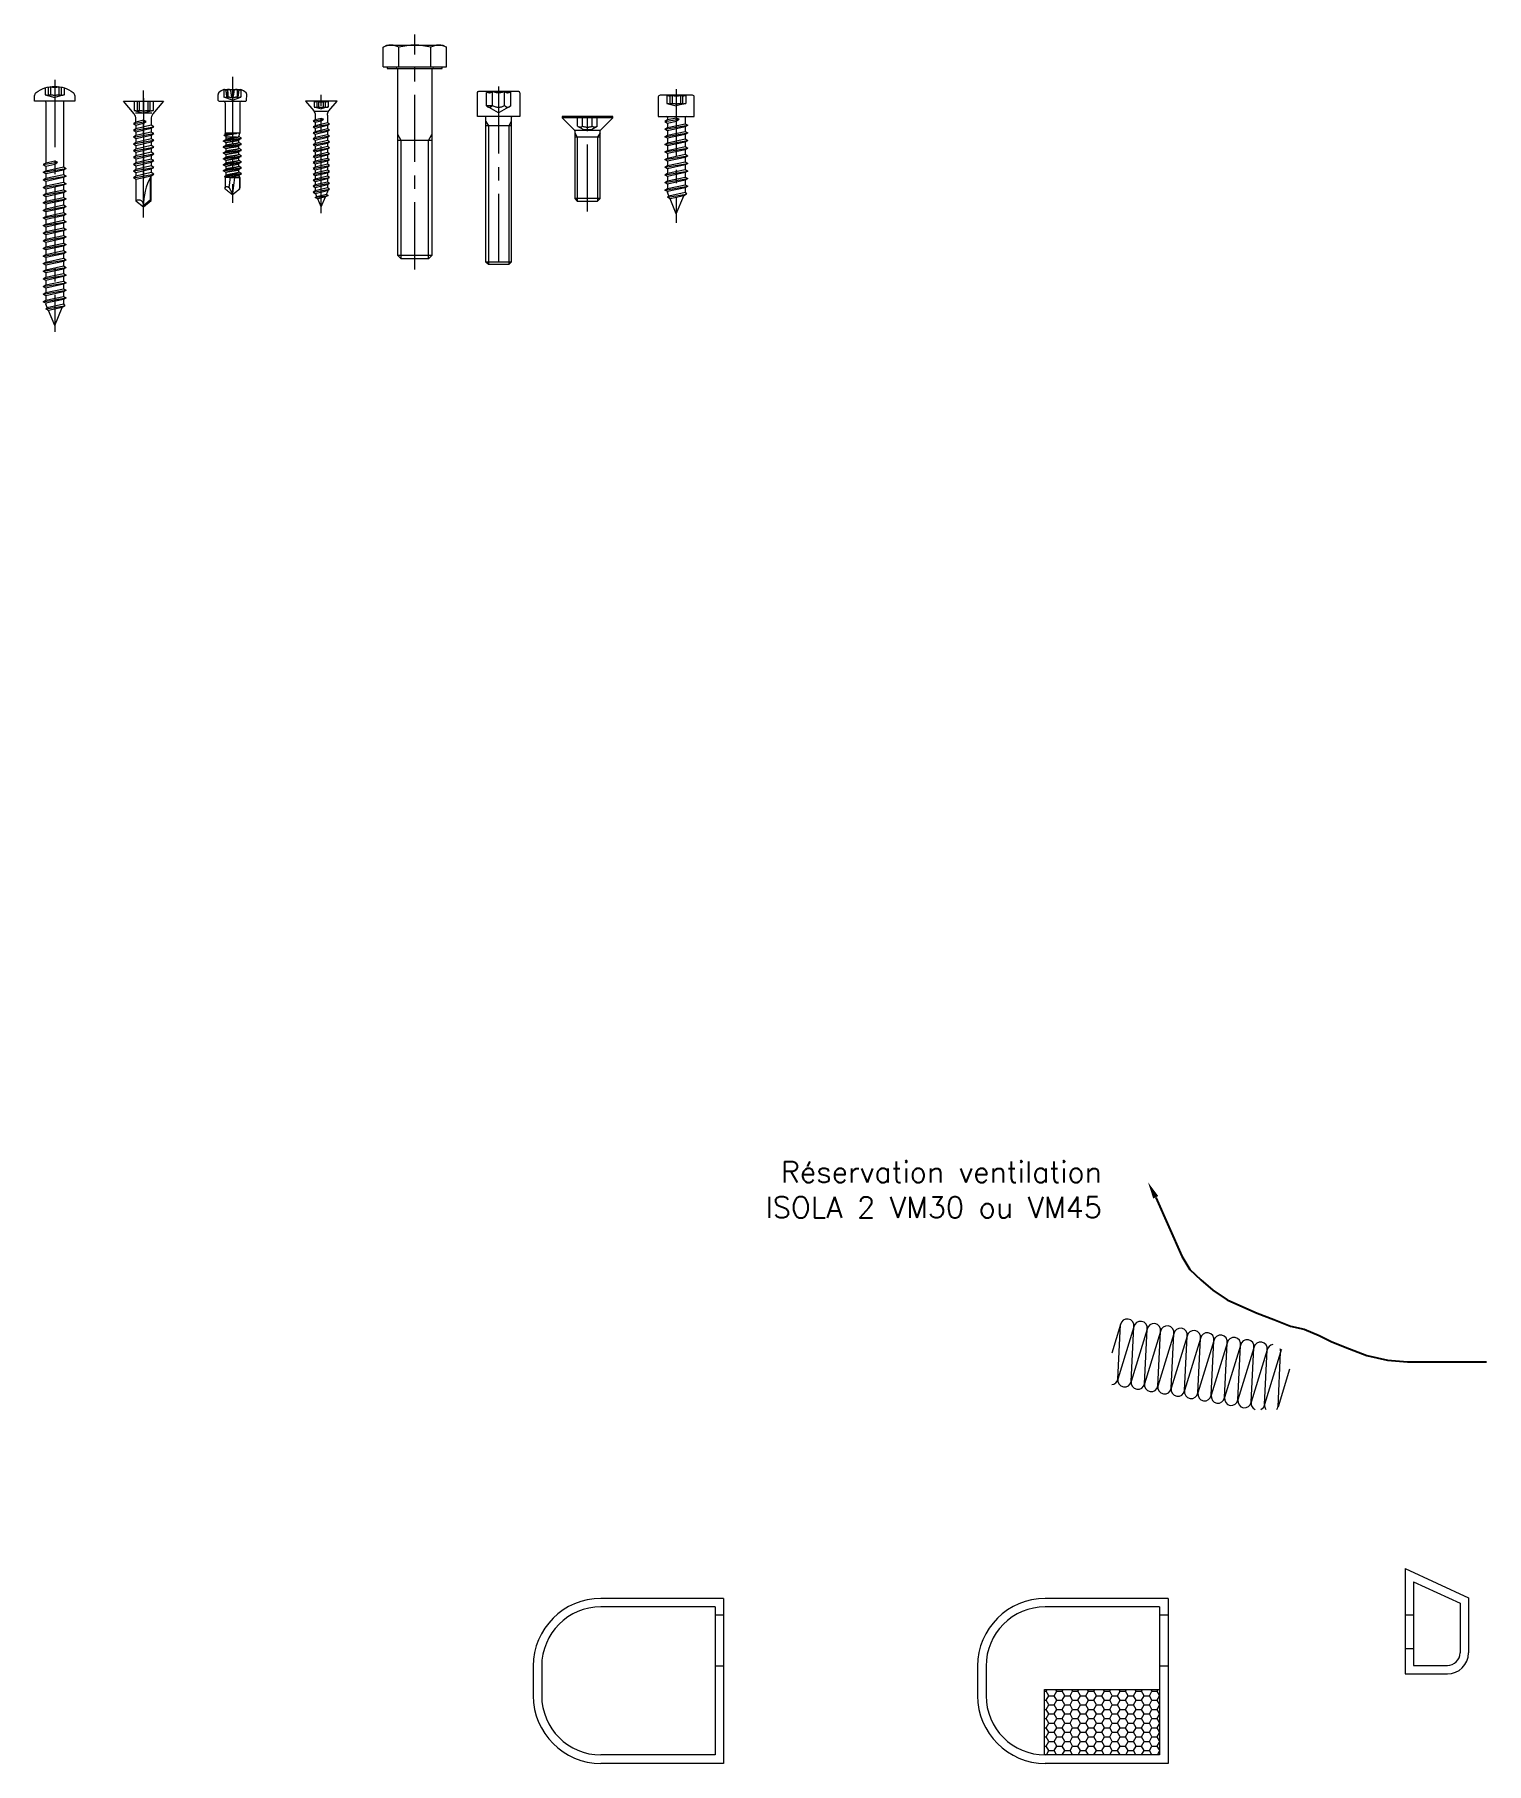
# Model space of a CAD drawing. Header units: millimetres. Extents: x 1459 to 17435, y 971 to 8404.
# Drawn here: x 5859.3 to 6202.4, y 1915.3 to 2323.9 of the extents above; entities that cross this region are included whole.
import ezdxf

# ---------------------------------------------------------------- set-up
doc = ezdxf.new("R2010")
doc.units = ezdxf.units.MM
doc.header["$LTSCALE"] = 0.5
doc.linetypes.add('CENTER', pattern=[50.8, 31.75, -6.35, 6.35, -6.35])
doc.linetypes.add('HIDDEN', pattern=[9.525, 6.35, -3.175])
doc.layers.get('0').update_dxf_attribs({"lineweight": 20})
for name, color, linetype, lineweight in [('ALU', 40, 'Continuous', 20), ('Galva', 200, 'Continuous', 20), ('Hachures', 9, 'Continuous', 20), ('Quincaillerie', 150, 'Continuous', 20)]:
    doc.layers.add(name, color=color, linetype=linetype, lineweight=lineweight)
doc.layers.add('Texte 2', color=3, linetype='Continuous')
doc.styles.add('2-STANDARD', font='romans.shx', dxfattribs={"height": 5})

msp = doc.modelspace()

# ---------------------------------------------------------------- texts
at = {"layer": 'Texte 2', "lineweight": 20, "insert": (6111.54, 2044.27), "char_height": 5, "attachment_point": 9, "style": '2-STANDARD'}
msp.add_mtext('Réservation ventilation\\PISOLA 2 VM30 ou VM45', dxfattribs=at)

# ---------------------------------------------------------------- blocks, each defined once
blk = doc.blocks.new('4070180')
at = {"lineweight": 18}
for points in [[(-7.51, 4.6), (-6.63, 5.1), (6.63, 5.1), (7.51, 4.6)], [(-7.51, 0), (-7.51, 4.6)], [(-3.75, 0), (-3.75, 4.6)], [(3.75, 0), (3.75, 4.6)], [(7.51, 0), (7.51, 4.6)], [(-7.51, 0), (7.51, 0)], [(-6.5, 0), (-6.5, -0.4), (6.5, -0.4), (6.5, 0)], [(-3.2, -45.4), (-3.2, -17.4), (-4, -16.02)], [(3.2, -45.4), (3.2, -17.4), (4, -16.02)], [(4, -17.4), (-4, -17.4)], [(4, -44.61), (-4, -44.61)]]:
    blk.add_lwpolyline(points, dxfattribs=at)
at = {"color": 1, "linetype": 'CENTER', "lineweight": 18}
blk.add_lwpolyline([(0, -47.9), (0, 7.6)], dxfattribs=at)
at = {"lineweight": 18}
blk.add_lwpolyline([(4.4, -0.4, 0.414214), (4, -0.8), (4, -44.61), (3.2, -45.4), (-3.2, -45.4), (-4, -44.61), (-4, -0.8, 0.414214), (-4.4, -0.4)], format="xyb", dxfattribs=at)
for centre, radius, start, end in [((-5.63, 1.35), 3.75, 59.9755, 120.0245), ((0, -9.15), 14.25, 74.7256, 105.2744), ((5.63, 1.35), 3.75, 59.9755, 120.0245)]:
    blk.add_arc(centre, radius, start, end, dxfattribs=at)
blk = doc.blocks.new('*U165')
at = {"layer": 'Quincaillerie', "lineweight": 18}
blk.add_blockref('4070180', (0, 0), dxfattribs=at)
blk = doc.blocks.new('4070089')
at = {"color": 1, "linetype": 'CENTER'}
blk.add_line((0, 6.44), (0, -25.12), dxfattribs=at)
for p, q in [((-2.08, -0.25), (-2.08, -0.83)), ((-2.08, -1.57), (-2.08, -2.63)), ((-2.08, -3.37), (-2.08, -4.43)), ((2.09, -0.25), (2.09, -1.73)), ((2.09, -2.47), (2.09, -3.53)), ((-2.08, -5.17), (-2.08, -6.23)), ((-2.08, -6.97), (-2.08, -8.03)), ((2.09, -4.27), (2.09, -5.33)), ((2.09, -6.07), (2.09, -7.13)), ((2.09, -7.87), (2.09, -8.93)), ((-2.08, -8.77), (-2.08, -9.83)), ((-2.08, -10.57), (-2.08, -11.63)), ((2.09, -9.67), (2.09, -10.73)), ((2.09, -11.47), (2.09, -12.53)), ((-2.08, -12.37), (-2.08, -13.43)), ((-2.08, -14.17), (-2.08, -15.23)), ((-2.08, -15.97), (-2.08, -17.03)), ((2.09, -13.27), (2.09, -14.33)), ((2.09, -15.07), (2.09, -16.13)), ((-2.08, -17.77), (-2.08, -17.97)), ((-1.76, -18.76), (-2.08, -17.97)), ((-2.07, -19.09), (-1.76, -18.76)), ((-1.47, -19.44), (-2.07, -19.09)), ((0, -23), (-1.47, -19.44)), ((0, -23), (1.76, -18.74)), ((2.41, -18.35), (1.76, -18.74)), ((2.09, -16.87), (2.09, -17.93)), ((2.09, -17.93), (2.41, -18.35))]:
    blk.add_line(p, q)
blk.add_lwpolyline([(3.85, 5), (-3.85, 5, 0.414214), (-4.25, 4.6), (-4.25, 0), (4.25, 0), (4.25, 4.6, 0.414214)], format="xyb", close=True)
at = {"linetype": 'HIDDEN'}
for points in [[(-2.25, 5), (-2.25, 3.07)], [(-1.5, 4.91), (-1.5, 3.01)], [(-1, 5), (-1, 3.07)], [(1, 5), (1, 3.07)], [(1.5, 4.91), (1.5, 3.01)], [(2.25, 5), (2.25, 3.07)], [(-2.25, 3.07), (0, 2.47)], [(2.25, 3.07), (0, 2.47)]]:
    blk.add_lwpolyline(points, dxfattribs=at)
for points in [[(-2.08, -1.57), (0, -1.12), (0.65, -0.64), (0, -0.38), (-2.08, -0.83), (-2.73, -1.2)], [(2.73, -2.1), (2.09, -2.47), (-2.08, -3.37), (-2.73, -3), (-2.08, -2.63), (2.09, -1.73)], [(2.73, -3.9), (2.09, -4.27), (-2.08, -5.17), (-2.73, -4.8), (-2.08, -4.43), (2.09, -3.53)], [(2.73, -5.7), (2.09, -6.07), (-2.08, -6.97), (-2.73, -6.6), (-2.08, -6.23), (2.09, -5.33)], [(2.73, -7.5), (2.09, -7.87), (-2.08, -8.77), (-2.73, -8.4), (-2.08, -8.03), (2.09, -7.13)], [(2.73, -9.3), (2.09, -9.67), (-2.08, -10.57), (-2.73, -10.2), (-2.08, -9.83), (2.09, -8.93)], [(2.73, -11.1), (2.09, -11.47), (-2.08, -12.37), (-2.73, -12), (-2.08, -11.63), (2.09, -10.73)], [(2.73, -12.9), (2.09, -13.27), (-2.08, -14.17), (-2.73, -13.8), (-2.08, -13.43), (2.09, -12.53)], [(2.73, -14.7), (2.09, -15.07), (-2.08, -15.97), (-2.73, -15.6), (-2.08, -15.23), (2.09, -14.33)], [(2.73, -16.5), (2.09, -16.87), (-2.08, -17.77), (-2.73, -17.4), (-2.08, -17.03), (2.09, -16.13)]]:
    blk.add_lwpolyline(points, close=True)
for points in [[(-2.73, -1.2), (0.65, -0.64)], [(-2.73, -3), (2.73, -2.1)], [(-2.73, -4.8), (2.73, -3.9)], [(-2.73, -6.6), (2.73, -5.7)], [(-2.73, -8.4), (2.73, -7.5)], [(-2.73, -10.2), (2.73, -9.3)], [(-2.73, -12), (2.73, -11.1)], [(-2.73, -13.8), (2.73, -12.9)], [(-2.73, -15.6), (2.73, -14.7)], [(-2.73, -17.4), (2.73, -16.5)], [(-2.07, -19.09), (2.41, -18.35)], [(-1.76, -18.76), (2.09, -17.93)], [(1.76, -18.74), (-1.47, -19.44)]]:
    blk.add_lwpolyline(points)
for centre, radius, start, end in [((-1.62, 6.9), 2, 251.79, 288.21), ((0, 8.36), 3.5, 253.4149, 286.5851), ((1.62, 6.9), 2, 251.79, 288.21), ((-1.62, 6.39), 3.38, 259.3357, 280.6643), ((0, 11.17), 8.16, 262.9585, 277.0415), ((1.62, 6.39), 3.38, 259.3357, 280.6643)]:
    blk.add_arc(centre, radius, start, end, dxfattribs=at)
for centre, start, end in [((-2.33, -0.25), 0, 90), ((2.34, -0.25), 90, 180)]:
    blk.add_arc(centre, 0.25, start, end)
blk = doc.blocks.new('*U168')
at = {"layer": 'Quincaillerie', "lineweight": 18}
blk.add_blockref('4070089', (0, 0), dxfattribs=at)
blk = doc.blocks.new('4070085')
at = {"color": 1, "linetype": 'CENTER'}
blk.add_line((0, 5), (0, -54.5), dxfattribs=at)
for p, q in [((-2.09, -0.25), (-2.09, -14.63)), ((2.08, -0.25), (2.08, -15.53)), ((-2.09, -15.37), (-2.09, -16.43)), ((2.08, -16.27), (2.08, -17.33)), ((-2.09, -17.17), (-2.09, -18.23)), ((-2.09, -18.97), (-2.09, -20.03)), ((2.08, -18.07), (2.08, -19.13)), ((2.08, -19.87), (2.08, -20.93)), ((-2.09, -20.77), (-2.09, -21.83)), ((-2.09, -22.57), (-2.09, -23.63)), ((-2.09, -24.37), (-2.09, -25.43)), ((2.08, -21.67), (2.08, -22.73)), ((2.08, -23.47), (2.08, -24.53)), ((-2.09, -26.17), (-2.09, -27.23)), ((-2.09, -27.97), (-2.09, -29.03)), ((2.08, -25.27), (2.08, -26.33)), ((2.08, -27.07), (2.08, -28.13)), ((-2.09, -29.77), (-2.09, -30.83)), ((-2.09, -31.57), (-2.09, -32.63)), ((2.08, -28.87), (2.08, -29.93)), ((2.08, -30.67), (2.08, -31.73)), ((2.08, -32.47), (2.08, -33.53)), ((-2.09, -33.37), (-2.09, -34.43)), ((-2.09, -35.17), (-2.09, -36.23)), ((2.08, -34.27), (2.08, -35.33)), ((2.08, -36.07), (2.08, -37.13)), ((-2.09, -36.97), (-2.09, -38.03)), ((-2.09, -38.77), (-2.09, -39.83)), ((-2.09, -40.57), (-2.09, -41.63)), ((2.08, -37.87), (2.08, -38.93)), ((2.08, -39.67), (2.08, -40.73)), ((-2.09, -42.37), (-2.09, -43.43)), ((-2.09, -44.17), (-2.09, -45.23)), ((2.08, -41.47), (2.08, -42.53)), ((2.08, -43.27), (2.08, -44.33)), ((-2.09, -45.97), (-2.09, -47.03)), ((-2.09, -47.77), (-2.09, -47.97)), ((-1.76, -48.76), (-2.09, -47.97)), ((-2.07, -49.09), (-1.76, -48.76)), ((0, -53), (1.76, -48.74)), ((2.41, -48.35), (1.76, -48.74)), ((2.08, -45.07), (2.08, -46.13)), ((2.08, -46.87), (2.08, -47.93)), ((2.08, -47.93), (2.41, -48.35)), ((-1.47, -49.44), (-2.07, -49.09)), ((0, -53), (-1.47, -49.44))]:
    blk.add_line(p, q)
blk.add_lwpolyline([(0, 3.5, -0.163834), (4.35, 2.03, -0.234469), (4.75, 1.24), (4.75, 0), (-4.75, 0), (-4.75, 1.24, -0.234469), (-4.35, 2.03, -0.163834)], format="xyb", close=True)
at = {"linetype": 'HIDDEN'}
for points in [[(-2.25, 3.14), (-2.25, 1.5)], [(-2.25, 1.5), (0, 0.9)], [(-1.5, 3.34), (-1.5, 1.44)], [(-1, 3.43), (-1, 1.5)], [(2.25, 1.5), (0, 0.9)], [(1, 3.43), (1, 1.5)], [(1.5, 3.34), (1.5, 1.44)], [(2.25, 3.14), (2.25, 1.5)]]:
    blk.add_lwpolyline(points, dxfattribs=at)
for points in [[(-2.09, -15.37), (0, -14.92), (0.65, -14.44), (0, -14.18), (-2.09, -14.63), (-2.73, -15)], [(2.73, -15.9), (2.08, -16.27), (-2.09, -17.17), (-2.73, -16.8), (-2.09, -16.43), (2.08, -15.53)], [(2.73, -17.7), (2.08, -18.07), (-2.09, -18.97), (-2.73, -18.6), (-2.09, -18.23), (2.08, -17.33)], [(2.73, -19.5), (2.08, -19.87), (-2.09, -20.77), (-2.73, -20.4), (-2.09, -20.03), (2.08, -19.13)], [(2.73, -21.3), (2.08, -21.67), (-2.09, -22.57), (-2.73, -22.2), (-2.09, -21.83), (2.08, -20.93)], [(2.73, -23.1), (2.08, -23.47), (-2.09, -24.37), (-2.73, -24), (-2.09, -23.63), (2.08, -22.73)], [(2.73, -24.9), (2.08, -25.27), (-2.09, -26.17), (-2.73, -25.8), (-2.09, -25.43), (2.08, -24.53)], [(2.73, -26.7), (2.08, -27.07), (-2.09, -27.97), (-2.73, -27.6), (-2.09, -27.23), (2.08, -26.33)], [(2.73, -28.5), (2.08, -28.87), (-2.09, -29.77), (-2.73, -29.4), (-2.09, -29.03), (2.08, -28.13)], [(2.73, -30.3), (2.08, -30.67), (-2.09, -31.57), (-2.73, -31.2), (-2.09, -30.83), (2.08, -29.93)], [(2.73, -32.1), (2.08, -32.47), (-2.09, -33.37), (-2.73, -33), (-2.09, -32.63), (2.08, -31.73)], [(2.73, -33.9), (2.08, -34.27), (-2.09, -35.17), (-2.73, -34.8), (-2.09, -34.43), (2.08, -33.53)], [(2.73, -35.7), (2.08, -36.07), (-2.09, -36.97), (-2.73, -36.6), (-2.09, -36.23), (2.08, -35.33)], [(2.73, -37.5), (2.08, -37.87), (-2.09, -38.77), (-2.73, -38.4), (-2.09, -38.03), (2.08, -37.13)], [(2.73, -39.3), (2.08, -39.67), (-2.09, -40.57), (-2.73, -40.2), (-2.09, -39.83), (2.08, -38.93)], [(2.73, -41.1), (2.08, -41.47), (-2.09, -42.37), (-2.73, -42), (-2.09, -41.63), (2.08, -40.73)], [(2.73, -42.9), (2.08, -43.27), (-2.09, -44.17), (-2.73, -43.8), (-2.09, -43.43), (2.08, -42.53)], [(2.73, -44.7), (2.08, -45.07), (-2.09, -45.97), (-2.73, -45.6), (-2.09, -45.23), (2.08, -44.33)], [(2.73, -46.5), (2.08, -46.87), (-2.09, -47.77), (-2.73, -47.4), (-2.09, -47.03), (2.08, -46.13)]]:
    blk.add_lwpolyline(points, close=True)
for points in [[(-2.73, -15), (0.65, -14.44)], [(-2.73, -16.8), (2.73, -15.9)], [(-2.73, -18.6), (2.73, -17.7)], [(-2.73, -20.4), (2.73, -19.5)], [(-2.73, -22.2), (2.73, -21.3)], [(-2.73, -24), (2.73, -23.1)], [(-2.73, -25.8), (2.73, -24.9)], [(-2.73, -27.6), (2.73, -26.7)], [(-2.73, -29.4), (2.73, -28.5)], [(-2.73, -31.2), (2.73, -30.3)], [(-2.73, -33), (2.73, -32.1)], [(-2.73, -34.8), (2.73, -33.9)], [(-2.73, -36.6), (2.73, -35.7)], [(-2.73, -38.4), (2.73, -37.5)], [(-2.73, -40.2), (2.73, -39.3)], [(-2.73, -42), (2.73, -41.1)], [(-2.73, -43.8), (2.73, -42.9)], [(-2.73, -45.6), (2.73, -44.7)], [(-2.73, -47.4), (2.73, -46.5)], [(-2.07, -49.09), (2.41, -48.35)], [(-1.76, -48.76), (2.08, -47.93)], [(1.76, -48.74), (-1.47, -49.44)]]:
    blk.add_lwpolyline(points)
for centre, start, end in [((-2.33, -0.25), 0, 90), ((2.33, -0.25), 90, 180)]:
    blk.add_arc(centre, 0.25, start, end)
for centre, radius, start, end in [((-1.62, 4.82), 3.38, 259.3357, 280.6643), ((0, 6.79), 3.5, 253.4149, 286.5851), ((0, 9.6), 8.16, 262.9585, 277.0415), ((1.62, 4.82), 3.38, 259.3357, 280.6643)]:
    blk.add_arc(centre, radius, start, end, dxfattribs=at)
blk = doc.blocks.new('*U169')
at = {"lineweight": 18}
blk.add_blockref('4070085', (0, 0), dxfattribs=at)
blk = doc.blocks.new('4070242')
at = {"lineweight": 18}
for p, q in [((0, 0.74), (0, -18.26)), ((-2.4, -11.7), (2.41, -10.85))]:
    blk.add_line(p, q, dxfattribs=at)
blk.add_lwpolyline([(-1.79, -4.95), (-1.79, -4.22, 0.176327), (-2.23, -3), (-4.75, 0), (4.75, 0), (2.23, -3, 0.186611), (1.79, -4.29), (1.79, -5.69)], format="xyb", dxfattribs=at)
at = {"linetype": 'HIDDEN', "lineweight": 18}
for points in [[(-1.5, 0), (-1.5, -2.25)], [(-1, 0), (-1, -2.2)], [(1, 0), (1, -2.2)], [(1.5, 0), (1.5, -2.25)], [(-2.25, -0.03), (-2.25, -2.2)], [(-2.25, -2.2), (0, -2.8)], [(2.25, -2.2), (0, -2.8)], [(2.25, -0.03), (2.25, -2.2)]]:
    blk.add_lwpolyline(points, dxfattribs=at)
at = {"color": 1, "linetype": 'CENTER', "lineweight": 18}
blk.add_lwpolyline([(0, -27.51), (0, 2.5)], dxfattribs=at)
at = {"lineweight": 18}
for points in [[(1.93, -2.8), (-1.93, -2.8)], [(0, -4.52), (-1.79, -4.95), (-2.4, -5.3), (-1.79, -5.65), (0, -5.23), (0.61, -4.77), (0, -4.52)], [(-2.4, -5.3), (0.61, -4.77)], [(-2.4, -6.9), (2.41, -6.05)], [(-2.4, -8.5), (2.41, -7.65)], [(-1.79, -5.65), (-1.79, -6.55)], [(-1.79, -7.25), (-1.79, -8.15)], [(1.79, -6.41), (1.79, -7.29)], [(1.79, -8.01), (1.79, -8.89)], [(-2.4, -10.1), (2.41, -9.25)], [(-1.79, -8.85), (-1.79, -9.75)], [(-1.79, -10.45), (-1.79, -11.35)], [(-1.79, -12.05), (-1.79, -12.95)], [(1.79, -9.61), (1.79, -10.49)], [(1.79, -11.21), (1.79, -12.09)], [(-2.4, -13.3), (2.41, -12.45)], [(-2.4, -14.9), (2.41, -14.05)], [(-2.4, -16.5), (2.41, -15.65)], [(-1.79, -13.65), (-1.79, -14.55)], [(-1.79, -15.25), (-1.79, -16.15)], [(1.79, -12.81), (1.79, -13.69)], [(1.79, -14.41), (1.79, -15.29)], [(1.79, -16.01), (1.79, -16.89)], [(-2.4, -18.1), (2.41, -17.25)], [(-1.79, -16.85), (-1.79, -17.75)], [(-1.79, -18.45), (-1.79, -23.53), (0, -25), (1.79, -23.5), (1.79, -17.61)], [(1.53, -18.19), (1.53, -23.4), (0.04, -24.65)]]:
    blk.add_lwpolyline(points, dxfattribs=at)
for points in [[(1.79, -6.41), (2.41, -6.05), (1.79, -5.69), (-1.79, -6.55), (-2.4, -6.9), (-1.79, -7.25)], [(1.79, -8.01), (2.41, -7.65), (1.79, -7.29), (-1.79, -8.15), (-2.4, -8.5), (-1.79, -8.85)], [(1.79, -9.61), (2.41, -9.25), (1.79, -8.89), (-1.79, -9.75), (-2.4, -10.1), (-1.79, -10.45)], [(1.79, -11.21), (2.41, -10.85), (1.79, -10.49), (-1.79, -11.35), (-2.4, -11.7), (-1.79, -12.05)], [(1.79, -12.81), (2.41, -12.45), (1.79, -12.09), (-1.79, -12.95), (-2.4, -13.3), (-1.79, -13.65)], [(1.79, -14.41), (2.41, -14.05), (1.79, -13.69), (-1.79, -14.55), (-2.4, -14.9), (-1.79, -15.25)], [(1.79, -16.01), (2.41, -15.65), (1.79, -15.29), (-1.79, -16.15), (-2.4, -16.5), (-1.79, -16.85)], [(1.79, -17.61), (2.41, -17.25), (1.79, -16.89), (-1.79, -17.75), (-2.4, -18.1), (-1.79, -18.45)]]:
    blk.add_lwpolyline(points, close=True, dxfattribs=at)
at = {"linetype": 'HIDDEN', "lineweight": 18}
for centre, radius, start, end in [((-1.62, 1.12), 3.38, 259.3357, 280.6643), ((0, 5.9), 8.16, 262.9585, 277.0415), ((1.62, 1.12), 3.38, 259.3357, 280.6643)]:
    blk.add_arc(centre, radius, start, end, dxfattribs=at)
at = {"lineweight": 18}
for centre, radius, start, end in [((13.53, -24.44), 13.53, 150.1829, 182.3809), ((-1.17, -24.55), 1.19, 350.682, 121.1143)]:
    blk.add_arc(centre, radius, start, end, dxfattribs=at)
blk = doc.blocks.new('*U170')
at = {"layer": 'Quincaillerie', "lineweight": 18}
blk.add_blockref('4070242', (0, 0), dxfattribs=at)
blk = doc.blocks.new('4970082')
at = {"color": 1, "linetype": 'CENTER'}
blk.add_line((0, 5.75), (0, -24), dxfattribs=at)
for p, q in [((-3.34, 0.19), (-3.39, 1.61)), ((-3.14, 0), (3.14, 0)), ((-2.02, 2.75), (2.03, 2.75)), ((3.34, 0.19), (3.39, 1.61)), ((-1.73, -0.4), (-1.73, -7.54)), ((1.73, -0.4), (1.73, -7.54)), ((-1.92, -8.1), (-1.92, -8)), ((-1.88, -7.96), (-1.64, -7.82)), ((-1.54, -8.35), (-1.88, -8.15)), ((0.69, -7.54), (-1.73, -7.54)), ((-1.66, -7.83), (-1.73, -7.54)), ((1.08, -7.54), (1.08, -7.49)), ((1.73, -7.54), (1.08, -7.54)), ((1.08, -7.59), (1.08, -7.54)), ((1.54, -8.37), (1.73, -7.54)), ((-2.1, -9.49), (-2.1, -9.39)), ((-2.1, -10.89), (-2.1, -10.79)), ((-2.1, -12.29), (-2.1, -12.19)), ((-2.07, -10.75), (-1.45, -10.39)), ((-1.5, -11.27), (-2.07, -10.93)), ((-2.06, -9.35), (-1.45, -8.99)), ((-1.5, -9.87), (-2.06, -9.53)), ((-2.06, -12.15), (-1.45, -11.79)), ((-1.5, -8.53), (-1.55, -8.3)), ((0.99, -8.53), (-1.5, -8.53)), ((-1.5, -9.02), (-1.5, -8.53)), ((-1.5, -10.42), (-1.5, -9.84)), ((-1.5, -11.82), (-1.5, -11.24)), ((2.07, -8.83), (1.45, -9.19)), ((2.06, -10.23), (1.45, -10.59)), ((2.06, -11.63), (1.45, -11.99)), ((1.5, -9.75), (1.5, -9.17)), ((1.5, -9.72), (2.06, -10.05)), ((1.5, -11.15), (1.5, -10.57)), ((1.5, -11.12), (2.06, -11.45)), ((1.5, -12.55), (1.5, -11.97)), ((1.54, -8.34), (2.07, -8.65)), ((2.1, -8.79), (2.1, -8.69)), ((2.1, -10.19), (2.1, -10.09)), ((2.1, -11.59), (2.1, -11.49)), ((-2.1, -13.69), (-2.1, -13.59)), ((-2.1, -15.09), (-2.1, -14.99)), ((-2.07, -14.95), (-1.45, -14.59)), ((-1.5, -15.47), (-2.07, -15.13)), ((-1.5, -12.67), (-2.06, -12.33)), ((-2.06, -13.55), (-1.45, -13.19)), ((-1.5, -14.07), (-2.06, -13.73)), ((-2.06, -16.35), (-1.45, -15.99)), ((-1.5, -13.22), (-1.5, -12.64)), ((-1.5, -14.62), (-1.5, -14.04)), ((-1.5, -16.02), (-1.5, -15.44)), ((2.07, -13.03), (1.45, -13.39)), ((2.06, -14.43), (1.45, -14.79)), ((2.06, -15.83), (1.45, -16.19)), ((1.5, -12.52), (2.07, -12.85)), ((1.5, -13.95), (1.5, -13.37)), ((1.5, -13.92), (2.06, -14.25)), ((1.5, -15.35), (1.5, -14.77)), ((1.5, -15.32), (2.06, -15.65)), ((1.5, -16.75), (1.5, -16.17)), ((2.1, -12.99), (2.1, -12.89)), ((2.1, -14.39), (2.1, -14.29)), ((2.1, -15.79), (2.1, -15.69)), ((-2.1, -16.49), (-2.1, -16.39)), ((-1.5, -16.87), (-2.06, -16.53)), ((-1.77, -17.88), (-1.77, -17.78)), ((-1.74, -18.04), (-1.69, -17.93)), ((-0.48, -18.04), (-1.74, -18.04)), ((-1.74, -18.04), (-1.74, -20.51)), ((-1.73, -17.73), (-1.43, -17.55)), ((-1.7, -17.94), (-1.73, -17.92)), ((-1.54, -17.62), (-1.5, -17.54)), ((-1.5, -17.54), (-1.5, -16.84)), ((-1.4, -17.54), (-1.5, -17.54)), ((-0.48, -18.04), (-0.49, -17.92)), ((-0.48, -18.04), (0.53, -18.04)), ((0.53, -18.04), (0.04, -21.85)), ((0.53, -18.04), (0.7, -17.77)), ((0.53, -18.04), (1.7, -18.04)), ((2.07, -17.22), (1.49, -17.56)), ((1.7, -18.04), (1.49, -17.56)), ((1.5, -16.72), (2.07, -17.05)), ((1.51, -17.55), (1.74, -18.04)), ((1.74, -18.04), (1.7, -18.04)), ((1.7, -18.04), (1.7, -20.76)), ((1.74, -18.04), (1.74, -20.51)), ((2.1, -17.19), (2.1, -17.09)), ((0.04, -21.85), (-0.76, -20.44)), ((-0.15, -22), (0.15, -22)), ((0.04, -21.85), (0.15, -21.94))]:
    blk.add_line(p, q)
at = {"linetype": 'HIDDEN', "ltscale": 0.344074}
for p, q in [((-1.99, 2.74), (-2.02, 2.75)), ((1.99, 2.74), (2.02, 2.75))]:
    blk.add_line(p, q, dxfattribs=at)
at = {"linetype": 'HIDDEN', "ltscale": 21.647024}
for p, q in [((-1.99, 2.74), (-1.99, 0.95)), ((1.99, 2.74), (1.99, 0.95))]:
    blk.add_line(p, q, dxfattribs=at)
at = {"linetype": 'HIDDEN', "ltscale": 17.046312}
for q in [(-1.99, 0.95), (1.99, 0.95)]:
    blk.add_line((0, 0.23), q, dxfattribs=at)
at = {"linetype": 'HIDDEN', "ltscale": 21.818047}
for p, q in [((-1.17, 2.7), (-1.17, 0.9)), ((1.16, 2.7), (1.16, 0.9))]:
    blk.add_line(p, q, dxfattribs=at)
at = {"linetype": 'HIDDEN', "ltscale": 17.084936}
for p, q in [((-1.12, 2.22), (-1.12, 0.8)), ((1.12, 2.22), (1.12, 0.8))]:
    blk.add_line(p, q, dxfattribs=at)
at = {"linetype": 'HIDDEN', "ltscale": 4.042325, "flags": 128}
for points in [[(-1.76, 2.69), (-1.78, 2.69), (-1.79, 2.7), (-1.81, 2.7), (-1.82, 2.7), (-1.84, 2.71), (-1.85, 2.71), (-1.87, 2.71), (-1.88, 2.72), (-1.89, 2.72), (-1.9, 2.72), (-1.91, 2.72), (-1.92, 2.73), (-1.93, 2.73), (-1.94, 2.73), (-1.95, 2.73), (-1.96, 2.73), (-1.97, 2.74), (-1.97, 2.74), (-1.98, 2.74), (-1.98, 2.74), (-1.98, 2.74), (-1.99, 2.74), (-1.99, 2.74), (-1.99, 2.74)], [(1.76, 2.69), (1.78, 2.69), (1.79, 2.7), (1.81, 2.7), (1.82, 2.7), (1.84, 2.71), (1.85, 2.71), (1.87, 2.71), (1.88, 2.72), (1.89, 2.72), (1.9, 2.72), (1.91, 2.72), (1.92, 2.73), (1.93, 2.73), (1.94, 2.73), (1.95, 2.73), (1.96, 2.73), (1.97, 2.74), (1.97, 2.74), (1.98, 2.74), (1.98, 2.74), (1.98, 2.74), (1.99, 2.74), (1.99, 2.74), (1.99, 2.74)]]:
    blk.add_lwpolyline(points, dxfattribs=at)
at = {"linetype": 'HIDDEN', "ltscale": 4.389503, "flags": 128}
blk.add_lwpolyline([(-1.73, 0.87), (-1.75, 0.87), (-1.77, 0.88), (-1.78, 0.89), (-1.8, 0.89), (-1.82, 0.9), (-1.83, 0.9), (-1.85, 0.91), (-1.86, 0.91), (-1.88, 0.92), (-1.89, 0.92), (-1.9, 0.92), (-1.91, 0.93), (-1.92, 0.93), (-1.94, 0.93), (-1.94, 0.94), (-1.95, 0.94), (-1.96, 0.94), (-1.97, 0.94), (-1.97, 0.95), (-1.98, 0.95), (-1.98, 0.95), (-1.99, 0.95), (-1.99, 0.95), (-1.99, 0.95)], dxfattribs=at)
at = {"linetype": 'HIDDEN', "ltscale": 0.311195, "flags": 128}
for points in [[(-1.73, 2.68), (-1.73, 2.68), (-1.73, 2.68), (-1.73, 2.68), (-1.74, 2.68), (-1.74, 2.68), (-1.74, 2.68), (-1.74, 2.68), (-1.74, 2.68), (-1.74, 2.68), (-1.74, 2.68), (-1.74, 2.68), (-1.75, 2.68), (-1.75, 2.68), (-1.75, 2.68), (-1.75, 2.68), (-1.75, 2.68), (-1.75, 2.69), (-1.75, 2.69), (-1.75, 2.69), (-1.76, 2.69), (-1.76, 2.69), (-1.76, 2.69), (-1.76, 2.69), (-1.76, 2.69)], [(1.76, 2.69), (1.76, 2.69), (1.76, 2.69), (1.76, 2.69), (1.76, 2.69), (1.75, 2.69), (1.75, 2.69), (1.75, 2.69), (1.75, 2.68), (1.75, 2.68), (1.75, 2.68), (1.75, 2.68), (1.75, 2.68), (1.74, 2.68), (1.74, 2.68), (1.74, 2.68), (1.74, 2.68), (1.74, 2.68), (1.74, 2.68), (1.74, 2.68), (1.74, 2.68), (1.73, 2.68), (1.73, 2.68), (1.73, 2.68), (1.73, 2.68)]]:
    blk.add_lwpolyline(points, dxfattribs=at)
at = {"linetype": 'HIDDEN', "ltscale": 2.656671, "flags": 128}
for points in [[(-1.73, 2.68), (-1.72, 2.67), (-1.71, 2.67), (-1.7, 2.66), (-1.69, 2.66), (-1.68, 2.65), (-1.67, 2.65), (-1.66, 2.64), (-1.65, 2.63), (-1.64, 2.63), (-1.64, 2.62), (-1.63, 2.61), (-1.62, 2.6), (-1.61, 2.59), (-1.61, 2.59), (-1.6, 2.58), (-1.59, 2.57), (-1.59, 2.56), (-1.58, 2.55), (-1.58, 2.54), (-1.57, 2.53), (-1.57, 2.52), (-1.57, 2.5), (-1.57, 2.49), (-1.56, 2.48)], [(1.15, 2.68), (1.15, 2.67), (1.15, 2.67), (1.14, 2.66), (1.14, 2.66), (1.14, 2.65), (1.14, 2.65), (1.14, 2.64), (1.13, 2.63), (1.13, 2.63), (1.13, 2.62), (1.13, 2.61), (1.13, 2.6), (1.13, 2.59), (1.13, 2.59), (1.13, 2.58), (1.13, 2.57), (1.13, 2.56), (1.13, 2.55), (1.13, 2.54), (1.12, 2.53), (1.12, 2.52), (1.12, 2.5), (1.12, 2.49), (1.12, 2.48)], [(1.73, 2.68), (1.72, 2.67), (1.71, 2.67), (1.7, 2.66), (1.69, 2.66), (1.68, 2.65), (1.67, 2.65), (1.66, 2.64), (1.65, 2.63), (1.64, 2.63), (1.64, 2.62), (1.63, 2.61), (1.62, 2.6), (1.61, 2.59), (1.61, 2.59), (1.6, 2.58), (1.59, 2.57), (1.59, 2.56), (1.58, 2.55), (1.58, 2.54), (1.57, 2.53), (1.57, 2.52), (1.57, 2.5), (1.57, 2.49), (1.56, 2.48)]]:
    blk.add_lwpolyline(points, dxfattribs=at)
at = {"linetype": 'HIDDEN', "ltscale": 6.259865, "flags": 128}
for points in [[(-1.23, 0.74), (-1.25, 0.74), (-1.26, 0.75), (-1.28, 0.75), (-1.29, 0.75), (-1.31, 0.75), (-1.33, 0.75), (-1.35, 0.76), (-1.37, 0.76), (-1.38, 0.77), (-1.4, 0.77), (-1.43, 0.77), (-1.45, 0.78), (-1.47, 0.79), (-1.49, 0.79), (-1.51, 0.8), (-1.54, 0.81), (-1.56, 0.81), (-1.58, 0.82), (-1.61, 0.83), (-1.63, 0.83), (-1.66, 0.84), (-1.68, 0.85), (-1.71, 0.86), (-1.73, 0.87)], [(1.23, 0.74), (1.22, 0.74), (1.21, 0.75), (1.19, 0.75), (1.18, 0.75), (1.17, 0.75), (1.16, 0.75), (1.16, 0.76), (1.15, 0.76), (1.14, 0.77), (1.14, 0.77), (1.13, 0.77), (1.13, 0.78), (1.13, 0.79), (1.12, 0.79), (1.12, 0.8), (1.12, 0.81), (1.12, 0.81), (1.13, 0.82), (1.13, 0.83), (1.13, 0.83), (1.14, 0.84), (1.14, 0.85), (1.15, 0.86), (1.15, 0.87)]]:
    blk.add_lwpolyline(points, dxfattribs=at)
at = {"linetype": 'HIDDEN', "ltscale": 22.125736, "flags": 128}
for points in [[(-1.56, 2.48), (-1.55, 2.41), (-1.54, 2.33), (-1.53, 2.25), (-1.52, 2.18), (-1.51, 2.1), (-1.5, 2.03), (-1.49, 1.95), (-1.48, 1.88), (-1.47, 1.8), (-1.46, 1.73), (-1.45, 1.65), (-1.44, 1.58), (-1.42, 1.5), (-1.41, 1.43), (-1.4, 1.35), (-1.39, 1.28), (-1.37, 1.2), (-1.36, 1.13), (-1.34, 1.06), (-1.33, 0.98), (-1.31, 0.91), (-1.29, 0.84), (-1.27, 0.78), (-1.23, 0.74)], [(-0.44, 2.48), (-0.43, 2.41), (-0.42, 2.33), (-0.41, 2.25), (-0.4, 2.18), (-0.39, 2.1), (-0.38, 2.03), (-0.37, 1.95), (-0.36, 1.88), (-0.34, 1.8), (-0.33, 1.73), (-0.32, 1.65), (-0.31, 1.58), (-0.29, 1.5), (-0.28, 1.43), (-0.26, 1.35), (-0.25, 1.28), (-0.23, 1.2), (-0.21, 1.13), (-0.19, 1.06), (-0.16, 0.98), (-0.14, 0.91), (-0.11, 0.84), (-0.06, 0.78), (0, 0.74)], [(1.12, 2.48), (1.12, 2.41), (1.12, 2.33), (1.12, 2.25), (1.12, 2.18), (1.12, 2.1), (1.12, 2.03), (1.12, 1.95), (1.13, 1.88), (1.13, 1.8), (1.13, 1.73), (1.13, 1.65), (1.13, 1.58), (1.13, 1.5), (1.14, 1.43), (1.14, 1.35), (1.14, 1.28), (1.15, 1.2), (1.15, 1.13), (1.16, 1.06), (1.16, 0.98), (1.17, 0.91), (1.18, 0.84), (1.2, 0.78), (1.23, 0.74)]]:
    blk.add_lwpolyline(points, dxfattribs=at)
at = {"linetype": 'HIDDEN', "ltscale": 18.89488, "flags": 128}
blk.add_lwpolyline([(-1.23, 0.74), (-1.2, 0.77), (-1.19, 0.83), (-1.18, 0.88), (-1.17, 0.94), (-1.16, 1.01), (-1.16, 1.07), (-1.15, 1.13), (-1.15, 1.19), (-1.14, 1.26), (-1.14, 1.32), (-1.14, 1.38), (-1.13, 1.45), (-1.13, 1.51), (-1.13, 1.57), (-1.13, 1.64), (-1.13, 1.7), (-1.13, 1.77), (-1.13, 1.83), (-1.13, 1.89), (-1.12, 1.96), (-1.12, 2.02), (-1.12, 2.09), (-1.12, 2.15), (-1.12, 2.22)], dxfattribs=at)
at = {"linetype": 'HIDDEN', "ltscale": 4.086455, "flags": 128}
blk.add_lwpolyline([(-1.12, 0.8), (-1.12, 0.8), (-1.12, 0.79), (-1.13, 0.79), (-1.13, 0.79), (-1.13, 0.78), (-1.13, 0.78), (-1.13, 0.78), (-1.14, 0.77), (-1.14, 0.77), (-1.14, 0.77), (-1.15, 0.76), (-1.15, 0.76), (-1.16, 0.76), (-1.16, 0.76), (-1.17, 0.75), (-1.17, 0.75), (-1.18, 0.75), (-1.18, 0.75), (-1.19, 0.75), (-1.2, 0.75), (-1.21, 0.75), (-1.21, 0.74), (-1.22, 0.74), (-1.23, 0.74)], dxfattribs=at)
at = {"linetype": 'HIDDEN', "ltscale": 8.081257, "flags": 128}
blk.add_lwpolyline([(-0.6, 2.69), (-0.63, 2.7), (-0.66, 2.7), (-0.69, 2.71), (-0.72, 2.72), (-0.76, 2.72), (-0.79, 2.73), (-0.82, 2.73), (-0.86, 2.73), (-0.89, 2.74), (-0.93, 2.74), (-0.96, 2.74), (-0.99, 2.74), (-1.02, 2.74), (-1.05, 2.74), (-1.08, 2.74), (-1.1, 2.73), (-1.12, 2.73), (-1.13, 2.73), (-1.15, 2.72), (-1.16, 2.72), (-1.16, 2.71), (-1.17, 2.7), (-1.16, 2.7), (-1.16, 2.69)], dxfattribs=at)
at = {"linetype": 'HIDDEN', "ltscale": 0.311194, "flags": 128}
for points in [[(-1.16, 2.69), (-1.16, 2.69), (-1.16, 2.69), (-1.16, 2.69), (-1.16, 2.69), (-1.16, 2.69), (-1.16, 2.69), (-1.16, 2.69), (-1.16, 2.68), (-1.16, 2.68), (-1.16, 2.68), (-1.16, 2.68), (-1.16, 2.68), (-1.16, 2.68), (-1.16, 2.68), (-1.16, 2.68), (-1.16, 2.68), (-1.16, 2.68), (-1.15, 2.68), (-1.15, 2.68), (-1.15, 2.68), (-1.15, 2.68), (-1.15, 2.68), (-1.15, 2.68), (-1.15, 2.68)], [(-0.58, 2.68), (-0.58, 2.68), (-0.58, 2.68), (-0.58, 2.68), (-0.58, 2.68), (-0.58, 2.68), (-0.58, 2.68), (-0.58, 2.68), (-0.59, 2.68), (-0.59, 2.68), (-0.59, 2.68), (-0.59, 2.68), (-0.59, 2.68), (-0.59, 2.68), (-0.59, 2.68), (-0.59, 2.68), (-0.59, 2.68), (-0.59, 2.69), (-0.59, 2.69), (-0.6, 2.69), (-0.6, 2.69), (-0.6, 2.69), (-0.6, 2.69), (-0.6, 2.69), (-0.6, 2.69)], [(0.6, 2.69), (0.6, 2.69), (0.6, 2.69), (0.6, 2.69), (0.6, 2.69), (0.6, 2.69), (0.59, 2.69), (0.59, 2.69), (0.59, 2.68), (0.59, 2.68), (0.59, 2.68), (0.59, 2.68), (0.59, 2.68), (0.59, 2.68), (0.59, 2.68), (0.59, 2.68), (0.59, 2.68), (0.58, 2.68), (0.58, 2.68), (0.58, 2.68), (0.58, 2.68), (0.58, 2.68), (0.58, 2.68), (0.58, 2.68), (0.58, 2.68)]]:
    blk.add_lwpolyline(points, dxfattribs=at)
at = {"linetype": 'HIDDEN', "ltscale": 8.775387, "flags": 128}
blk.add_lwpolyline([(-0.58, 0.87), (-0.6, 0.88), (-0.63, 0.89), (-0.67, 0.9), (-0.7, 0.91), (-0.74, 0.92), (-0.77, 0.93), (-0.81, 0.93), (-0.85, 0.94), (-0.89, 0.94), (-0.92, 0.95), (-0.96, 0.95), (-0.99, 0.95), (-1.03, 0.95), (-1.06, 0.95), (-1.08, 0.94), (-1.1, 0.94), (-1.12, 0.93), (-1.14, 0.93), (-1.15, 0.92), (-1.16, 0.91), (-1.16, 0.9), (-1.16, 0.89), (-1.16, 0.88), (-1.15, 0.87)], dxfattribs=at)
at = {"linetype": 'HIDDEN', "ltscale": 2.656772, "flags": 128}
blk.add_lwpolyline([(-1.12, 2.48), (-1.12, 2.49), (-1.12, 2.5), (-1.12, 2.52), (-1.13, 2.53), (-1.13, 2.54), (-1.13, 2.55), (-1.13, 2.56), (-1.13, 2.57), (-1.13, 2.58), (-1.13, 2.59), (-1.13, 2.59), (-1.13, 2.6), (-1.13, 2.61), (-1.13, 2.62), (-1.13, 2.63), (-1.13, 2.63), (-1.14, 2.64), (-1.14, 2.65), (-1.14, 2.65), (-1.14, 2.66), (-1.14, 2.66), (-1.15, 2.67), (-1.15, 2.67), (-1.15, 2.68)], dxfattribs=at)
at = {"linetype": 'HIDDEN', "ltscale": 2.175768, "flags": 128}
blk.add_lwpolyline([(-1.15, 0.87), (-1.15, 0.86), (-1.15, 0.86), (-1.15, 0.86), (-1.14, 0.86), (-1.14, 0.85), (-1.14, 0.85), (-1.14, 0.85), (-1.14, 0.84), (-1.13, 0.84), (-1.13, 0.84), (-1.13, 0.84), (-1.13, 0.83), (-1.13, 0.83), (-1.13, 0.83), (-1.13, 0.83), (-1.13, 0.82), (-1.13, 0.82), (-1.13, 0.82), (-1.12, 0.82), (-1.12, 0.81), (-1.12, 0.81), (-1.12, 0.81), (-1.12, 0.81), (-1.12, 0.8)], dxfattribs=at)
at = {"linetype": 'HIDDEN', "ltscale": 2.656672, "flags": 128}
blk.add_lwpolyline([(-0.58, 2.68), (-0.57, 2.67), (-0.56, 2.67), (-0.55, 2.66), (-0.55, 2.66), (-0.54, 2.65), (-0.53, 2.65), (-0.52, 2.64), (-0.52, 2.63), (-0.51, 2.63), (-0.5, 2.62), (-0.5, 2.61), (-0.49, 2.6), (-0.48, 2.59), (-0.48, 2.59), (-0.47, 2.58), (-0.47, 2.57), (-0.46, 2.56), (-0.46, 2.55), (-0.45, 2.54), (-0.45, 2.53), (-0.45, 2.52), (-0.44, 2.5), (-0.44, 2.49), (-0.44, 2.48)], dxfattribs=at)
at = {"linetype": 'HIDDEN', "ltscale": 6.259864, "flags": 128}
blk.add_lwpolyline([(0, 0.74), (-0.03, 0.74), (-0.06, 0.75), (-0.08, 0.75), (-0.11, 0.75), (-0.14, 0.75), (-0.16, 0.75), (-0.19, 0.76), (-0.22, 0.76), (-0.24, 0.77), (-0.27, 0.77), (-0.29, 0.77), (-0.32, 0.78), (-0.34, 0.79), (-0.37, 0.79), (-0.39, 0.8), (-0.41, 0.81), (-0.43, 0.81), (-0.46, 0.82), (-0.48, 0.83), (-0.5, 0.83), (-0.52, 0.84), (-0.54, 0.85), (-0.56, 0.86), (-0.58, 0.87)], dxfattribs=at)
at = {"linetype": 'HIDDEN', "ltscale": 22.12549, "flags": 128}
for points in [[(0, 0.74), (0.07, 0.78), (0.11, 0.85), (0.14, 0.92), (0.17, 0.99), (0.19, 1.06), (0.21, 1.13), (0.23, 1.21), (0.25, 1.28), (0.26, 1.35), (0.28, 1.43), (0.29, 1.5), (0.31, 1.58), (0.32, 1.65), (0.33, 1.73), (0.34, 1.8), (0.36, 1.88), (0.37, 1.95), (0.38, 2.03), (0.39, 2.1), (0.4, 2.18), (0.41, 2.25), (0.42, 2.33), (0.43, 2.41), (0.44, 2.48)], [(1.23, 0.74), (1.27, 0.78), (1.29, 0.85), (1.31, 0.92), (1.33, 0.99), (1.35, 1.06), (1.36, 1.13), (1.37, 1.21), (1.39, 1.28), (1.4, 1.35), (1.41, 1.43), (1.43, 1.5), (1.44, 1.58), (1.45, 1.65), (1.46, 1.73), (1.47, 1.8), (1.48, 1.88), (1.49, 1.95), (1.5, 2.03), (1.51, 2.1), (1.52, 2.18), (1.53, 2.25), (1.54, 2.33), (1.55, 2.41), (1.56, 2.48)]]:
    blk.add_lwpolyline(points, dxfattribs=at)
at = {"linetype": 'HIDDEN', "ltscale": 6.26229, "flags": 128}
for points in [[(0.58, 0.87), (0.56, 0.86), (0.54, 0.85), (0.52, 0.84), (0.5, 0.83), (0.48, 0.83), (0.46, 0.82), (0.44, 0.81), (0.41, 0.81), (0.39, 0.8), (0.37, 0.79), (0.34, 0.79), (0.32, 0.78), (0.29, 0.77), (0.27, 0.77), (0.24, 0.77), (0.22, 0.76), (0.19, 0.76), (0.16, 0.75), (0.14, 0.75), (0.11, 0.75), (0.08, 0.75), (0.06, 0.75), (0.03, 0.74), (0, 0.74)], [(1.73, 0.87), (1.71, 0.86), (1.68, 0.85), (1.66, 0.84), (1.63, 0.83), (1.61, 0.83), (1.58, 0.82), (1.56, 0.81), (1.54, 0.81), (1.51, 0.8), (1.49, 0.79), (1.47, 0.79), (1.45, 0.78), (1.43, 0.77), (1.41, 0.77), (1.38, 0.77), (1.37, 0.76), (1.35, 0.76), (1.33, 0.75), (1.31, 0.75), (1.29, 0.75), (1.28, 0.75), (1.26, 0.75), (1.25, 0.74), (1.23, 0.74)]]:
    blk.add_lwpolyline(points, dxfattribs=at)
at = {"linetype": 'HIDDEN', "ltscale": 2.656773, "flags": 128}
blk.add_lwpolyline([(0.44, 2.48), (0.44, 2.49), (0.44, 2.5), (0.45, 2.52), (0.45, 2.53), (0.45, 2.54), (0.46, 2.55), (0.46, 2.56), (0.47, 2.57), (0.47, 2.58), (0.48, 2.59), (0.48, 2.59), (0.49, 2.6), (0.5, 2.61), (0.5, 2.62), (0.51, 2.63), (0.52, 2.63), (0.52, 2.64), (0.53, 2.65), (0.54, 2.65), (0.55, 2.66), (0.55, 2.66), (0.56, 2.67), (0.57, 2.67), (0.58, 2.68)], dxfattribs=at)
at = {"linetype": 'HIDDEN', "ltscale": 7.852842, "flags": 128}
blk.add_lwpolyline([(1.16, 0.9), (1.16, 0.91), (1.16, 0.91), (1.15, 0.92), (1.14, 0.93), (1.12, 0.93), (1.11, 0.94), (1.09, 0.94), (1.06, 0.95), (1.04, 0.95), (1.01, 0.95), (0.98, 0.95), (0.95, 0.95), (0.92, 0.95), (0.88, 0.94), (0.85, 0.94), (0.82, 0.94), (0.78, 0.93), (0.75, 0.92), (0.72, 0.92), (0.69, 0.91), (0.66, 0.9), (0.63, 0.89), (0.6, 0.88), (0.58, 0.87)], dxfattribs=at)
at = {"linetype": 'HIDDEN', "ltscale": 7.484198, "flags": 128}
blk.add_lwpolyline([(1.16, 2.7), (1.16, 2.71), (1.16, 2.71), (1.15, 2.72), (1.14, 2.72), (1.13, 2.73), (1.11, 2.73), (1.09, 2.73), (1.07, 2.74), (1.05, 2.74), (1.02, 2.74), (0.99, 2.74), (0.97, 2.74), (0.94, 2.74), (0.9, 2.74), (0.87, 2.74), (0.84, 2.73), (0.81, 2.73), (0.77, 2.72), (0.74, 2.72), (0.71, 2.71), (0.68, 2.71), (0.65, 2.7), (0.63, 2.69), (0.6, 2.69)], dxfattribs=at)
at = {"linetype": 'HIDDEN', "ltscale": 0.311201, "flags": 128}
blk.add_lwpolyline([(1.15, 2.68), (1.15, 2.68), (1.15, 2.68), (1.15, 2.68), (1.15, 2.68), (1.15, 2.68), (1.15, 2.68), (1.16, 2.68), (1.16, 2.68), (1.16, 2.68), (1.16, 2.68), (1.16, 2.68), (1.16, 2.68), (1.16, 2.68), (1.16, 2.68), (1.16, 2.68), (1.16, 2.68), (1.16, 2.69), (1.16, 2.69), (1.16, 2.69), (1.16, 2.69), (1.16, 2.69), (1.16, 2.69), (1.16, 2.69), (1.16, 2.69)], dxfattribs=at)
at = {"linetype": 'HIDDEN', "ltscale": 0.598404, "flags": 128}
blk.add_lwpolyline([(1.16, 2.69), (1.16, 2.69), (1.16, 2.69), (1.16, 2.69), (1.16, 2.69), (1.16, 2.69), (1.16, 2.69), (1.16, 2.69), (1.16, 2.69), (1.16, 2.69), (1.16, 2.69), (1.16, 2.69), (1.16, 2.69), (1.16, 2.7), (1.16, 2.7), (1.16, 2.7), (1.16, 2.7), (1.16, 2.7), (1.16, 2.7), (1.16, 2.7), (1.16, 2.7), (1.16, 2.7), (1.16, 2.7), (1.16, 2.7), (1.16, 2.7)], dxfattribs=at)
at = {"linetype": 'HIDDEN', "ltscale": 4.389737, "flags": 128}
blk.add_lwpolyline([(1.99, 0.95), (1.99, 0.95), (1.99, 0.95), (1.98, 0.95), (1.98, 0.95), (1.97, 0.95), (1.97, 0.94), (1.96, 0.94), (1.95, 0.94), (1.95, 0.94), (1.94, 0.93), (1.93, 0.93), (1.91, 0.93), (1.9, 0.92), (1.89, 0.92), (1.88, 0.92), (1.86, 0.91), (1.85, 0.91), (1.83, 0.9), (1.82, 0.9), (1.8, 0.89), (1.78, 0.89), (1.77, 0.88), (1.75, 0.87), (1.73, 0.87)], dxfattribs=at)
at = {"flags": 128}
for points in [[(-1.92, -8), (-1.91, -7.98), (-1.88, -7.96), (-1.84, -7.94), (-1.79, -7.92), (-1.72, -7.9), (-1.64, -7.88), (-1.54, -7.86), (-1.43, -7.84), (-1.31, -7.82), (-1.18, -7.8), (-1.05, -7.78), (-0.9, -7.76), (-0.75, -7.74), (-0.59, -7.72), (-0.43, -7.7), (-0.27, -7.68), (-0.1, -7.65), (0.06, -7.63), (0.22, -7.61), (0.38, -7.59), (0.53, -7.57), (0.68, -7.55), (0.82, -7.53), (0.95, -7.51), (1.08, -7.49)], [(-1.88, -8.15), (-1.91, -8.12), (-1.92, -8.1), (-1.91, -8.08), (-1.89, -8.06), (-1.85, -8.04), (-1.8, -8.02), (-1.73, -8), (-1.65, -7.98), (-1.55, -7.96), (-1.44, -7.94), (-1.33, -7.92), (-1.2, -7.9), (-1.06, -7.88), (-0.91, -7.86), (-0.76, -7.84), (-0.6, -7.82), (-0.44, -7.8), (-0.28, -7.78), (-0.11, -7.76), (0.05, -7.74), (0.21, -7.72), (0.37, -7.69), (0.53, -7.67), (0.68, -7.65), (0.82, -7.63), (0.95, -7.62), (1.07, -7.6)], [(-1.64, -7.82), (-1.62, -7.81), (-1.6, -7.8), (-1.57, -7.79), (-1.53, -7.78), (-1.49, -7.77), (-1.45, -7.76), (-1.4, -7.75), (-1.34, -7.74), (-1.28, -7.74), (-1.22, -7.73), (-1.15, -7.72), (-1.08, -7.71), (-1, -7.7), (-0.92, -7.69), (-0.84, -7.68), (-0.75, -7.67), (-0.66, -7.66), (-0.57, -7.66), (-0.48, -7.65), (-0.39, -7.64), (-0.29, -7.63), (-0.19, -7.62), (-0.1, -7.61), (0, -7.6)], [(0, -7.81), (-0.11, -7.83), (-0.21, -7.85), (-0.31, -7.87), (-0.42, -7.89), (-0.51, -7.91), (-0.61, -7.93), (-0.71, -7.95), (-0.8, -7.97), (-0.89, -7.99), (-0.97, -8.01), (-1.05, -8.03), (-1.12, -8.05), (-1.19, -8.07), (-1.26, -8.09), (-1.32, -8.11), (-1.37, -8.13), (-1.42, -8.15), (-1.46, -8.17), (-1.49, -8.2), (-1.52, -8.22), (-1.54, -8.24), (-1.55, -8.26), (-1.56, -8.28), (-1.55, -8.3)], [(0, -7.6), (0.03, -7.6), (0.06, -7.6), (0.09, -7.59), (0.12, -7.59), (0.15, -7.59), (0.18, -7.59), (0.21, -7.58), (0.24, -7.58), (0.26, -7.58), (0.29, -7.58), (0.32, -7.57), (0.35, -7.57), (0.38, -7.57), (0.41, -7.56), (0.44, -7.56), (0.47, -7.56), (0.5, -7.56), (0.52, -7.55), (0.55, -7.55), (0.58, -7.55), (0.61, -7.55), (0.64, -7.54), (0.66, -7.54), (0.69, -7.54)], [(1.07, -7.6), (1.03, -7.61), (0.99, -7.62), (0.95, -7.62), (0.91, -7.63), (0.87, -7.64), (0.83, -7.65), (0.78, -7.66), (0.74, -7.67), (0.7, -7.68), (0.65, -7.69), (0.61, -7.7), (0.56, -7.7), (0.52, -7.71), (0.47, -7.72), (0.42, -7.73), (0.38, -7.74), (0.33, -7.75), (0.28, -7.76), (0.24, -7.77), (0.19, -7.77), (0.14, -7.78), (0.1, -7.79), (0.05, -7.8), (0, -7.81)], [(-2.1, -9.39), (-2.09, -9.37), (-2.07, -9.36), (-2.04, -9.34), (-2, -9.32), (-1.94, -9.3), (-1.87, -9.29), (-1.79, -9.27), (-1.7, -9.25), (-1.59, -9.23), (-1.48, -9.22), (-1.36, -9.2), (-1.23, -9.18), (-1.09, -9.16), (-0.94, -9.15), (-0.79, -9.13), (-0.63, -9.11), (-0.47, -9.09), (-0.31, -9.08), (-0.15, -9.06), (0.02, -9.04), (0.19, -9.02), (0.35, -9), (0.51, -8.99), (0.67, -8.97), (0.83, -8.95), (0.98, -8.93), (1.12, -8.92), (1.26, -8.9), (1.39, -8.88), (1.51, -8.86), (1.62, -8.85), (1.72, -8.83), (1.81, -8.81), (1.89, -8.79), (1.95, -8.78), (2.01, -8.76), (2.05, -8.74), (2.08, -8.72), (2.1, -8.7), (2.1, -8.69), (2.09, -8.67), (2.07, -8.65)], [(-2.06, -9.53), (-2.09, -9.52), (-2.1, -9.5), (-2.1, -9.48), (-2.08, -9.46), (-2.05, -9.44), (-2.01, -9.43), (-1.96, -9.41), (-1.89, -9.39), (-1.81, -9.37), (-1.72, -9.36), (-1.62, -9.34), (-1.51, -9.32), (-1.39, -9.3), (-1.26, -9.29), (-1.13, -9.27), (-0.98, -9.25), (-0.83, -9.23), (-0.68, -9.22), (-0.52, -9.2), (-0.36, -9.18), (-0.19, -9.16), (-0.03, -9.14), (0.14, -9.13), (0.31, -9.11), (0.47, -9.09), (0.63, -9.07), (0.79, -9.06), (0.94, -9.04), (1.08, -9.02), (1.22, -9), (1.35, -8.99), (1.48, -8.97), (1.59, -8.95), (1.69, -8.93), (1.79, -8.92), (1.87, -8.9), (1.94, -8.88), (1.99, -8.86), (2.04, -8.84), (2.07, -8.83), (2.09, -8.81), (2.1, -8.79)], [(-2.1, -10.79), (-2.09, -10.77), (-2.07, -10.76), (-2.04, -10.74), (-1.99, -10.72), (-1.94, -10.7), (-1.87, -10.69), (-1.79, -10.67), (-1.69, -10.65), (-1.59, -10.63), (-1.48, -10.62), (-1.35, -10.6), (-1.22, -10.58), (-1.08, -10.56), (-0.94, -10.55), (-0.79, -10.53), (-0.63, -10.51), (-0.47, -10.49), (-0.31, -10.47), (-0.14, -10.46), (0.03, -10.44), (0.19, -10.42), (0.36, -10.4), (0.52, -10.39), (0.68, -10.37), (0.83, -10.35), (0.98, -10.33), (1.13, -10.32), (1.26, -10.3), (1.39, -10.28), (1.51, -10.26), (1.62, -10.25), (1.72, -10.23), (1.81, -10.21), (1.89, -10.19), (1.96, -10.17), (2.01, -10.16), (2.05, -10.14), (2.08, -10.12), (2.1, -10.1), (2.1, -10.09), (2.09, -10.07), (2.06, -10.05)], [(-2.07, -10.93), (-2.09, -10.91), (-2.1, -10.9), (-2.1, -10.88), (-2.08, -10.86), (-2.05, -10.84), (-2.01, -10.83), (-1.95, -10.81), (-1.89, -10.79), (-1.81, -10.77), (-1.72, -10.76), (-1.62, -10.74), (-1.51, -10.72), (-1.39, -10.7), (-1.26, -10.69), (-1.12, -10.67), (-0.98, -10.65), (-0.83, -10.63), (-0.67, -10.61), (-0.51, -10.6), (-0.35, -10.58), (-0.19, -10.56), (-0.02, -10.54), (0.15, -10.53), (0.31, -10.51), (0.47, -10.49), (0.63, -10.47), (0.79, -10.46), (0.94, -10.44), (1.09, -10.42), (1.23, -10.4), (1.36, -10.39), (1.48, -10.37), (1.59, -10.35), (1.7, -10.33), (1.79, -10.31), (1.87, -10.3), (1.94, -10.28), (2, -10.26), (2.04, -10.24), (2.07, -10.23), (2.09, -10.21), (2.1, -10.19)], [(-2.1, -12.19), (-2.09, -12.17), (-2.07, -12.16), (-2.04, -12.14), (-1.99, -12.12), (-1.94, -12.1), (-1.87, -12.09), (-1.78, -12.07), (-1.69, -12.05), (-1.59, -12.03), (-1.47, -12.02), (-1.35, -12), (-1.22, -11.98), (-1.08, -11.96), (-0.93, -11.94), (-0.78, -11.93), (-0.63, -11.91), (-0.47, -11.89), (-0.3, -11.87), (-0.14, -11.86), (0.03, -11.84), (0.19, -11.82), (0.36, -11.8), (0.52, -11.79), (0.68, -11.77), (0.83, -11.75), (0.98, -11.73), (1.13, -11.72), (1.26, -11.7), (1.39, -11.68), (1.51, -11.66), (1.62, -11.65), (1.72, -11.63), (1.81, -11.61), (1.89, -11.59), (1.96, -11.57), (2.01, -11.56), (2.05, -11.54), (2.08, -11.52), (2.1, -11.5), (2.1, -11.49), (2.09, -11.47), (2.06, -11.45)], [(-2.06, -12.33), (-2.09, -12.32), (-2.1, -12.3), (-2.1, -12.28), (-2.08, -12.26), (-2.05, -12.24), (-2.01, -12.23), (-1.96, -12.21), (-1.89, -12.19), (-1.81, -12.17), (-1.72, -12.16), (-1.62, -12.14), (-1.51, -12.12), (-1.39, -12.1), (-1.26, -12.09), (-1.13, -12.07), (-0.98, -12.05), (-0.83, -12.03), (-0.68, -12.02), (-0.52, -12), (-0.36, -11.98), (-0.19, -11.96), (-0.03, -11.94), (0.14, -11.93), (0.3, -11.91), (0.47, -11.89), (0.63, -11.87), (0.78, -11.86), (0.93, -11.84), (1.08, -11.82), (1.22, -11.8), (1.35, -11.79), (1.47, -11.77), (1.59, -11.75), (1.69, -11.73), (1.78, -11.72), (1.87, -11.7), (1.94, -11.68), (1.99, -11.66), (2.04, -11.65), (2.07, -11.63), (2.09, -11.61), (2.1, -11.59)], [(-1.5, -9.84), (-1.5, -9.83), (-1.5, -9.83), (-1.5, -9.83), (-1.5, -9.82), (-1.49, -9.82), (-1.49, -9.81), (-1.49, -9.81), (-1.48, -9.81), (-1.48, -9.8), (-1.47, -9.8), (-1.47, -9.79), (-1.46, -9.79), (-1.46, -9.78), (-1.45, -9.78), (-1.44, -9.78), (-1.43, -9.77), (-1.42, -9.77), (-1.42, -9.76), (-1.41, -9.76), (-1.4, -9.76), (-1.39, -9.75), (-1.37, -9.75), (-1.36, -9.74), (-1.35, -9.74)], [(-1.5, -11.24), (-1.5, -11.23), (-1.5, -11.23), (-1.49, -11.22), (-1.49, -11.21), (-1.48, -11.21), (-1.48, -11.2), (-1.47, -11.19), (-1.46, -11.19), (-1.45, -11.18), (-1.44, -11.18), (-1.43, -11.17), (-1.42, -11.16), (-1.4, -11.16), (-1.39, -11.15), (-1.37, -11.14), (-1.35, -11.14), (-1.33, -11.13), (-1.31, -11.13), (-1.29, -11.12), (-1.27, -11.11), (-1.25, -11.11), (-1.22, -11.1), (-1.2, -11.09), (-1.17, -11.09)], [(-1.45, -8.99), (-1.45, -8.99), (-1.45, -8.99), (-1.44, -8.98), (-1.44, -8.98), (-1.44, -8.98), (-1.43, -8.98), (-1.43, -8.98), (-1.42, -8.97), (-1.42, -8.97), (-1.42, -8.97), (-1.41, -8.97), (-1.41, -8.97), (-1.4, -8.97), (-1.4, -8.96), (-1.4, -8.96), (-1.39, -8.96), (-1.39, -8.96), (-1.38, -8.96), (-1.38, -8.95), (-1.37, -8.95), (-1.37, -8.95), (-1.36, -8.95), (-1.36, -8.95), (-1.35, -8.95)], [(-1.45, -10.39), (-1.45, -10.39), (-1.44, -10.38), (-1.43, -10.38), (-1.42, -10.37), (-1.41, -10.37), (-1.41, -10.37), (-1.4, -10.36), (-1.39, -10.36), (-1.38, -10.35), (-1.37, -10.35), (-1.35, -10.35), (-1.34, -10.34), (-1.33, -10.34), (-1.32, -10.33), (-1.31, -10.33), (-1.29, -10.33), (-1.28, -10.32), (-1.26, -10.32), (-1.25, -10.32), (-1.24, -10.31), (-1.22, -10.31), (-1.2, -10.3), (-1.19, -10.3), (-1.17, -10.3)], [(-1.45, -11.79), (-1.44, -11.78), (-1.43, -11.78), (-1.42, -11.77), (-1.4, -11.77), (-1.39, -11.76), (-1.37, -11.75), (-1.36, -11.75), (-1.34, -11.74), (-1.32, -11.74), (-1.3, -11.73), (-1.28, -11.72), (-1.26, -11.72), (-1.24, -11.71), (-1.21, -11.71), (-1.19, -11.7), (-1.16, -11.69), (-1.14, -11.69), (-1.11, -11.68), (-1.08, -11.68), (-1.06, -11.67), (-1.03, -11.66), (-1, -11.66), (-0.97, -11.65), (-0.94, -11.65)], [(-1.35, -8.95), (-1.33, -8.94), (-1.31, -8.93), (-1.29, -8.93), (-1.27, -8.92), (-1.25, -8.91), (-1.22, -8.91), (-1.2, -8.9), (-1.17, -8.9), (-1.15, -8.89), (-1.12, -8.88), (-1.09, -8.88), (-1.06, -8.87), (-1.03, -8.86), (-1, -8.86), (-0.97, -8.85), (-0.93, -8.85), (-0.9, -8.84), (-0.87, -8.83), (-0.83, -8.83), (-0.8, -8.82), (-0.76, -8.81), (-0.73, -8.81), (-0.69, -8.8), (-0.65, -8.8)], [(-1.35, -9.74), (-1.33, -9.73), (-1.31, -9.73), (-1.29, -9.72), (-1.27, -9.71), (-1.25, -9.71), (-1.22, -9.7), (-1.2, -9.69), (-1.17, -9.69), (-1.15, -9.68), (-1.12, -9.68), (-1.09, -9.67), (-1.06, -9.66), (-1.03, -9.66), (-1, -9.65), (-0.97, -9.64), (-0.93, -9.64), (-0.9, -9.63), (-0.87, -9.63), (-0.83, -9.62), (-0.8, -9.61), (-0.76, -9.61), (-0.73, -9.6), (-0.69, -9.59), (-0.65, -9.59)], [(-1.17, -10.3), (-1.15, -10.29), (-1.12, -10.28), (-1.09, -10.28), (-1.06, -10.27), (-1.03, -10.26), (-1, -10.26), (-0.97, -10.25), (-0.93, -10.25), (-0.9, -10.24), (-0.87, -10.23), (-0.83, -10.23), (-0.8, -10.22), (-0.76, -10.21), (-0.73, -10.21), (-0.69, -10.2), (-0.65, -10.2), (-0.61, -10.19), (-0.57, -10.18), (-0.53, -10.18), (-0.5, -10.17), (-0.46, -10.16), (-0.42, -10.16), (-0.37, -10.15), (-0.33, -10.15)], [(-1.17, -11.09), (-1.15, -11.08), (-1.12, -11.08), (-1.09, -11.07), (-1.06, -11.06), (-1.03, -11.06), (-1, -11.05), (-0.97, -11.04), (-0.93, -11.04), (-0.9, -11.03), (-0.87, -11.03), (-0.83, -11.02), (-0.8, -11.01), (-0.76, -11.01), (-0.73, -11), (-0.69, -10.99), (-0.65, -10.99), (-0.61, -10.98), (-0.57, -10.98), (-0.53, -10.97), (-0.5, -10.96), (-0.46, -10.96), (-0.42, -10.95), (-0.37, -10.94), (-0.33, -10.94)], [(-0.94, -11.65), (-0.9, -11.64), (-0.87, -11.63), (-0.83, -11.63), (-0.8, -11.62), (-0.76, -11.61), (-0.73, -11.61), (-0.69, -11.6), (-0.65, -11.6), (-0.61, -11.59), (-0.57, -11.58), (-0.53, -11.58), (-0.5, -11.57), (-0.46, -11.56), (-0.42, -11.56), (-0.37, -11.55), (-0.33, -11.55), (-0.29, -11.54), (-0.25, -11.53), (-0.21, -11.53), (-0.17, -11.52), (-0.13, -11.51), (-0.08, -11.51), (-0.04, -11.5), (0, -11.5)], [(-0.65, -8.8), (-0.63, -8.79), (-0.6, -8.79), (-0.57, -8.78), (-0.55, -8.78), (-0.52, -8.77), (-0.5, -8.77), (-0.47, -8.77), (-0.44, -8.76), (-0.42, -8.76), (-0.39, -8.75), (-0.36, -8.75), (-0.33, -8.75), (-0.31, -8.74), (-0.28, -8.74), (-0.25, -8.73), (-0.22, -8.73), (-0.2, -8.72), (-0.17, -8.72), (-0.14, -8.72), (-0.11, -8.71), (-0.08, -8.71), (-0.06, -8.7), (-0.03, -8.7), (0, -8.7)], [(-0.65, -9.59), (-0.63, -9.58), (-0.6, -9.58), (-0.57, -9.58), (-0.55, -9.57), (-0.52, -9.57), (-0.5, -9.56), (-0.47, -9.56), (-0.44, -9.56), (-0.42, -9.55), (-0.39, -9.55), (-0.36, -9.54), (-0.33, -9.54), (-0.31, -9.53), (-0.28, -9.53), (-0.25, -9.53), (-0.22, -9.52), (-0.2, -9.52), (-0.17, -9.51), (-0.14, -9.51), (-0.11, -9.51), (-0.08, -9.5), (-0.06, -9.5), (-0.03, -9.49), (0, -9.49)], [(-0.33, -10.15), (-0.32, -10.14), (-0.31, -10.14), (-0.29, -10.14), (-0.28, -10.14), (-0.27, -10.14), (-0.25, -10.13), (-0.24, -10.13), (-0.22, -10.13), (-0.21, -10.13), (-0.2, -10.12), (-0.18, -10.12), (-0.17, -10.12), (-0.15, -10.12), (-0.14, -10.12), (-0.13, -10.11), (-0.11, -10.11), (-0.1, -10.11), (-0.08, -10.11), (-0.07, -10.11), (-0.06, -10.1), (-0.04, -10.1), (-0.03, -10.1), (-0.01, -10.1), (0, -10.1)], [(0, -9.49), (0.01, -9.49), (0.03, -9.48), (0.04, -9.48), (0.06, -9.48), (0.07, -9.48), (0.08, -9.48), (0.1, -9.47), (0.11, -9.47), (0.13, -9.47), (0.14, -9.47), (0.15, -9.47), (0.17, -9.46), (0.18, -9.46), (0.2, -9.46), (0.21, -9.46), (0.22, -9.46), (0.24, -9.45), (0.25, -9.45), (0.27, -9.45), (0.28, -9.45), (0.29, -9.44), (0.31, -9.44), (0.32, -9.44), (0.33, -9.44)], [(0, -10.1), (0.03, -10.09), (0.06, -10.09), (0.08, -10.08), (0.11, -10.08), (0.14, -10.07), (0.17, -10.07), (0.2, -10.07), (0.22, -10.06), (0.25, -10.06), (0.28, -10.05), (0.31, -10.05), (0.33, -10.05), (0.36, -10.04), (0.39, -10.04), (0.42, -10.03), (0.44, -10.03), (0.47, -10.02), (0.5, -10.02), (0.52, -10.02), (0.55, -10.01), (0.57, -10.01), (0.6, -10), (0.63, -10), (0.65, -10)], [(0, -10.89), (0.03, -10.88), (0.06, -10.88), (0.08, -10.88), (0.11, -10.87), (0.14, -10.87), (0.17, -10.86), (0.2, -10.86), (0.22, -10.86), (0.25, -10.85), (0.28, -10.85), (0.31, -10.84), (0.33, -10.84), (0.36, -10.83), (0.39, -10.83), (0.42, -10.83), (0.44, -10.82), (0.47, -10.82), (0.5, -10.81), (0.52, -10.81), (0.55, -10.81), (0.57, -10.8), (0.6, -10.8), (0.63, -10.79), (0.65, -10.79)], [(0, -11.5), (0.04, -11.49), (0.08, -11.48), (0.13, -11.48), (0.17, -11.47), (0.21, -11.46), (0.25, -11.46), (0.29, -11.45), (0.33, -11.45), (0.37, -11.44), (0.42, -11.43), (0.46, -11.43), (0.5, -11.42), (0.53, -11.41), (0.57, -11.41), (0.61, -11.4), (0.65, -11.4), (0.69, -11.39), (0.73, -11.38), (0.76, -11.38), (0.8, -11.37), (0.83, -11.36), (0.87, -11.36), (0.9, -11.35), (0.94, -11.35)], [(0, -12.29), (0.04, -12.28), (0.08, -12.28), (0.13, -12.27), (0.17, -12.26), (0.21, -12.26), (0.25, -12.25), (0.29, -12.24), (0.33, -12.24), (0.37, -12.23), (0.42, -12.23), (0.46, -12.22), (0.5, -12.21), (0.53, -12.21), (0.57, -12.2), (0.61, -12.19), (0.65, -12.19), (0.69, -12.18), (0.73, -12.18), (0.76, -12.17), (0.8, -12.16), (0.83, -12.16), (0.87, -12.15), (0.9, -12.14), (0.94, -12.14)], [(0.33, -8.65), (0.36, -8.64), (0.39, -8.64), (0.42, -8.63), (0.45, -8.63), (0.48, -8.62), (0.51, -8.62), (0.54, -8.61), (0.57, -8.61), (0.6, -8.6), (0.63, -8.6), (0.66, -8.59), (0.68, -8.59), (0.71, -8.59), (0.74, -8.58), (0.77, -8.58), (0.79, -8.57), (0.82, -8.57), (0.85, -8.56), (0.87, -8.56), (0.9, -8.55), (0.92, -8.55), (0.95, -8.54), (0.97, -8.54), (0.99, -8.53)], [(0.33, -9.44), (0.37, -9.43), (0.42, -9.43), (0.46, -9.42), (0.5, -9.41), (0.53, -9.41), (0.57, -9.4), (0.61, -9.39), (0.65, -9.39), (0.69, -9.38), (0.73, -9.38), (0.76, -9.37), (0.8, -9.36), (0.83, -9.36), (0.87, -9.35), (0.9, -9.34), (0.93, -9.34), (0.97, -9.33), (1, -9.33), (1.03, -9.32), (1.06, -9.31), (1.09, -9.31), (1.12, -9.3), (1.15, -9.29), (1.17, -9.29)], [(0.65, -10), (0.69, -9.99), (0.73, -9.98), (0.76, -9.98), (0.8, -9.97), (0.83, -9.96), (0.87, -9.96), (0.9, -9.95), (0.93, -9.95), (0.97, -9.94), (1, -9.93), (1.03, -9.93), (1.06, -9.92), (1.09, -9.91), (1.12, -9.91), (1.15, -9.9), (1.17, -9.9), (1.2, -9.89), (1.22, -9.88), (1.25, -9.88), (1.27, -9.87), (1.29, -9.86), (1.31, -9.86), (1.33, -9.85), (1.35, -9.85)], [(0.65, -10.79), (0.69, -10.78), (0.73, -10.78), (0.76, -10.77), (0.8, -10.76), (0.83, -10.76), (0.87, -10.75), (0.9, -10.74), (0.93, -10.74), (0.97, -10.73), (1, -10.73), (1.03, -10.72), (1.06, -10.71), (1.09, -10.71), (1.12, -10.7), (1.15, -10.69), (1.17, -10.69), (1.2, -10.68), (1.22, -10.68), (1.25, -10.67), (1.27, -10.66), (1.29, -10.66), (1.31, -10.65), (1.33, -10.64), (1.35, -10.64)], [(0.94, -11.35), (0.97, -11.34), (1, -11.33), (1.03, -11.33), (1.06, -11.32), (1.09, -11.31), (1.12, -11.31), (1.14, -11.3), (1.17, -11.3), (1.2, -11.29), (1.22, -11.28), (1.24, -11.28), (1.27, -11.27), (1.29, -11.27), (1.31, -11.26), (1.33, -11.25), (1.35, -11.25), (1.37, -11.24), (1.38, -11.23), (1.4, -11.23), (1.41, -11.22), (1.43, -11.22), (1.44, -11.21), (1.45, -11.2), (1.46, -11.2)], [(0.94, -12.14), (0.97, -12.13), (1, -12.13), (1.03, -12.12), (1.06, -12.11), (1.08, -12.11), (1.11, -12.1), (1.14, -12.1), (1.16, -12.09), (1.19, -12.08), (1.21, -12.08), (1.24, -12.07), (1.26, -12.07), (1.28, -12.06), (1.3, -12.05), (1.32, -12.05), (1.34, -12.04), (1.36, -12.04), (1.37, -12.03), (1.39, -12.02), (1.4, -12.02), (1.42, -12.01), (1.43, -12.01), (1.44, -12), (1.45, -11.99)], [(0.99, -8.53), (1.03, -8.53), (1.07, -8.52), (1.11, -8.51), (1.15, -8.51), (1.18, -8.5), (1.22, -8.49), (1.25, -8.49), (1.28, -8.48), (1.31, -8.47), (1.34, -8.46), (1.36, -8.46), (1.39, -8.45), (1.41, -8.44), (1.43, -8.44), (1.45, -8.43), (1.47, -8.42), (1.48, -8.42), (1.5, -8.41), (1.51, -8.4), (1.52, -8.4), (1.53, -8.39), (1.53, -8.38), (1.54, -8.37), (1.54, -8.37)], [(1.17, -9.29), (1.19, -9.28), (1.2, -9.28), (1.22, -9.28), (1.24, -9.27), (1.25, -9.27), (1.26, -9.26), (1.28, -9.26), (1.29, -9.26), (1.31, -9.25), (1.32, -9.25), (1.33, -9.25), (1.34, -9.24), (1.35, -9.24), (1.37, -9.23), (1.38, -9.23), (1.39, -9.23), (1.4, -9.22), (1.41, -9.22), (1.41, -9.21), (1.42, -9.21), (1.43, -9.21), (1.44, -9.2), (1.45, -9.2), (1.45, -9.19)], [(1.35, -9.85), (1.36, -9.84), (1.37, -9.84), (1.39, -9.83), (1.4, -9.83), (1.41, -9.82), (1.42, -9.82), (1.42, -9.82), (1.43, -9.81), (1.44, -9.81), (1.45, -9.8), (1.46, -9.8), (1.46, -9.8), (1.47, -9.79), (1.47, -9.79), (1.48, -9.78), (1.48, -9.78), (1.49, -9.77), (1.49, -9.77), (1.49, -9.77), (1.5, -9.76), (1.5, -9.76), (1.5, -9.75), (1.5, -9.75), (1.5, -9.75)], [(1.35, -10.64), (1.36, -10.64), (1.36, -10.63), (1.37, -10.63), (1.37, -10.63), (1.38, -10.63), (1.38, -10.63), (1.39, -10.63), (1.39, -10.62), (1.4, -10.62), (1.4, -10.62), (1.4, -10.62), (1.41, -10.62), (1.41, -10.61), (1.42, -10.61), (1.42, -10.61), (1.42, -10.61), (1.43, -10.61), (1.43, -10.61), (1.44, -10.6), (1.44, -10.6), (1.44, -10.6), (1.45, -10.6), (1.45, -10.6), (1.45, -10.59)], [(1.46, -11.2), (1.46, -11.19), (1.47, -11.19), (1.47, -11.19), (1.47, -11.19), (1.47, -11.19), (1.48, -11.18), (1.48, -11.18), (1.48, -11.18), (1.48, -11.18), (1.49, -11.18), (1.49, -11.17), (1.49, -11.17), (1.49, -11.17), (1.49, -11.17), (1.49, -11.16), (1.5, -11.16), (1.5, -11.16), (1.5, -11.16), (1.5, -11.16), (1.5, -11.15), (1.5, -11.15), (1.5, -11.15), (1.5, -11.15), (1.5, -11.15)], [(-2.1, -13.59), (-2.09, -13.57), (-2.07, -13.56), (-2.04, -13.54), (-2, -13.52), (-1.94, -13.5), (-1.87, -13.49), (-1.79, -13.47), (-1.7, -13.45), (-1.59, -13.43), (-1.48, -13.42), (-1.36, -13.4), (-1.23, -13.38), (-1.09, -13.36), (-0.94, -13.35), (-0.79, -13.33), (-0.63, -13.31), (-0.47, -13.29), (-0.31, -13.28), (-0.15, -13.26), (0.02, -13.24), (0.19, -13.22), (0.35, -13.2), (0.51, -13.19), (0.67, -13.17), (0.83, -13.15), (0.98, -13.13), (1.12, -13.12), (1.26, -13.1), (1.39, -13.08), (1.51, -13.06), (1.62, -13.05), (1.72, -13.03), (1.81, -13.01), (1.89, -12.99), (1.95, -12.98), (2.01, -12.96), (2.05, -12.94), (2.08, -12.92), (2.1, -12.9), (2.1, -12.89), (2.09, -12.87), (2.07, -12.85)], [(-2.06, -13.73), (-2.09, -13.72), (-2.1, -13.7), (-2.1, -13.68), (-2.08, -13.66), (-2.05, -13.64), (-2.01, -13.63), (-1.96, -13.61), (-1.89, -13.59), (-1.81, -13.57), (-1.72, -13.56), (-1.62, -13.54), (-1.51, -13.52), (-1.39, -13.5), (-1.26, -13.49), (-1.13, -13.47), (-0.98, -13.45), (-0.83, -13.43), (-0.68, -13.42), (-0.52, -13.4), (-0.36, -13.38), (-0.19, -13.36), (-0.03, -13.34), (0.14, -13.33), (0.31, -13.31), (0.47, -13.29), (0.63, -13.27), (0.79, -13.26), (0.94, -13.24), (1.08, -13.22), (1.22, -13.2), (1.35, -13.19), (1.48, -13.17), (1.59, -13.15), (1.69, -13.13), (1.79, -13.12), (1.87, -13.1), (1.94, -13.08), (1.99, -13.06), (2.04, -13.04), (2.07, -13.03), (2.09, -13.01), (2.1, -12.99)], [(-2.1, -14.99), (-2.09, -14.97), (-2.07, -14.96), (-2.04, -14.94), (-1.99, -14.92), (-1.94, -14.9), (-1.87, -14.89), (-1.79, -14.87), (-1.69, -14.85), (-1.59, -14.83), (-1.48, -14.82), (-1.35, -14.8), (-1.22, -14.78), (-1.08, -14.76), (-0.94, -14.75), (-0.79, -14.73), (-0.63, -14.71), (-0.47, -14.69), (-0.31, -14.67), (-0.14, -14.66), (0.03, -14.64), (0.19, -14.62), (0.36, -14.6), (0.52, -14.59), (0.68, -14.57), (0.83, -14.55), (0.98, -14.53), (1.13, -14.52), (1.26, -14.5), (1.39, -14.48), (1.51, -14.46), (1.62, -14.45), (1.72, -14.43), (1.81, -14.41), (1.89, -14.39), (1.96, -14.37), (2.01, -14.36), (2.05, -14.34), (2.08, -14.32), (2.1, -14.3), (2.1, -14.29), (2.09, -14.27), (2.06, -14.25)], [(-2.07, -15.13), (-2.09, -15.11), (-2.1, -15.1), (-2.1, -15.08), (-2.08, -15.06), (-2.05, -15.04), (-2.01, -15.03), (-1.95, -15.01), (-1.89, -14.99), (-1.81, -14.97), (-1.72, -14.96), (-1.62, -14.94), (-1.51, -14.92), (-1.39, -14.9), (-1.26, -14.89), (-1.12, -14.87), (-0.98, -14.85), (-0.83, -14.83), (-0.67, -14.81), (-0.51, -14.8), (-0.35, -14.78), (-0.19, -14.76), (-0.02, -14.74), (0.15, -14.73), (0.31, -14.71), (0.47, -14.69), (0.63, -14.67), (0.79, -14.66), (0.94, -14.64), (1.09, -14.62), (1.23, -14.6), (1.36, -14.59), (1.48, -14.57), (1.59, -14.55), (1.7, -14.53), (1.79, -14.51), (1.87, -14.5), (1.94, -14.48), (2, -14.46), (2.04, -14.44), (2.07, -14.43), (2.09, -14.41), (2.1, -14.39)], [(-2.1, -16.39), (-2.09, -16.37), (-2.07, -16.36), (-2.04, -16.34), (-1.99, -16.32), (-1.94, -16.3), (-1.87, -16.29), (-1.78, -16.27), (-1.69, -16.25), (-1.59, -16.23), (-1.47, -16.22), (-1.35, -16.2), (-1.22, -16.18), (-1.08, -16.16), (-0.93, -16.14), (-0.78, -16.13), (-0.63, -16.11), (-0.47, -16.09), (-0.3, -16.07), (-0.14, -16.06), (0.03, -16.04), (0.19, -16.02), (0.36, -16), (0.52, -15.99), (0.68, -15.97), (0.83, -15.95), (0.98, -15.93), (1.13, -15.92), (1.26, -15.9), (1.39, -15.88), (1.51, -15.86), (1.62, -15.85), (1.72, -15.83), (1.81, -15.81), (1.89, -15.79), (1.96, -15.77), (2.01, -15.76), (2.05, -15.74), (2.08, -15.72), (2.1, -15.7), (2.1, -15.69), (2.09, -15.67), (2.06, -15.65)], [(-2.06, -16.53), (-2.09, -16.52), (-2.1, -16.5), (-2.1, -16.48), (-2.08, -16.46), (-2.05, -16.44), (-2.01, -16.43), (-1.96, -16.41), (-1.89, -16.39), (-1.81, -16.37), (-1.72, -16.36), (-1.62, -16.34), (-1.51, -16.32), (-1.39, -16.3), (-1.26, -16.29), (-1.13, -16.27), (-0.98, -16.25), (-0.83, -16.23), (-0.68, -16.22), (-0.52, -16.2), (-0.36, -16.18), (-0.19, -16.16), (-0.03, -16.14), (0.14, -16.13), (0.3, -16.11), (0.47, -16.09), (0.63, -16.07), (0.78, -16.06), (0.93, -16.04), (1.08, -16.02), (1.22, -16), (1.35, -15.99), (1.47, -15.97), (1.59, -15.95), (1.69, -15.93), (1.78, -15.92), (1.87, -15.9), (1.94, -15.88), (1.99, -15.86), (2.04, -15.85), (2.07, -15.83), (2.09, -15.81), (2.1, -15.79)], [(-1.5, -12.64), (-1.5, -12.64), (-1.5, -12.63), (-1.5, -12.63), (-1.5, -12.63), (-1.5, -12.63), (-1.5, -12.63), (-1.5, -12.62), (-1.5, -12.62), (-1.49, -12.62), (-1.49, -12.62), (-1.49, -12.62), (-1.49, -12.61), (-1.49, -12.61), (-1.49, -12.61), (-1.49, -12.61), (-1.48, -12.61), (-1.48, -12.6), (-1.48, -12.6), (-1.48, -12.6), (-1.47, -12.6), (-1.47, -12.59), (-1.47, -12.59), (-1.47, -12.59), (-1.46, -12.59)], [(-1.5, -14.04), (-1.5, -14.03), (-1.5, -14.03), (-1.5, -14.03), (-1.5, -14.02), (-1.49, -14.02), (-1.49, -14.01), (-1.49, -14.01), (-1.48, -14.01), (-1.48, -14), (-1.47, -14), (-1.47, -13.99), (-1.46, -13.99), (-1.46, -13.98), (-1.45, -13.98), (-1.44, -13.98), (-1.43, -13.97), (-1.42, -13.97), (-1.42, -13.96), (-1.41, -13.96), (-1.4, -13.96), (-1.39, -13.95), (-1.37, -13.95), (-1.36, -13.94), (-1.35, -13.94)], [(-1.5, -15.44), (-1.5, -15.43), (-1.5, -15.43), (-1.49, -15.42), (-1.49, -15.41), (-1.48, -15.41), (-1.48, -15.4), (-1.47, -15.39), (-1.46, -15.39), (-1.45, -15.38), (-1.44, -15.38), (-1.43, -15.37), (-1.42, -15.36), (-1.4, -15.36), (-1.39, -15.35), (-1.37, -15.34), (-1.35, -15.34), (-1.33, -15.33), (-1.31, -15.33), (-1.29, -15.32), (-1.27, -15.31), (-1.25, -15.31), (-1.22, -15.3), (-1.2, -15.29), (-1.17, -15.29)], [(-1.46, -12.59), (-1.45, -12.58), (-1.44, -12.58), (-1.43, -12.57), (-1.42, -12.56), (-1.4, -12.56), (-1.39, -12.55), (-1.37, -12.54), (-1.35, -12.54), (-1.33, -12.53), (-1.31, -12.53), (-1.29, -12.52), (-1.27, -12.51), (-1.25, -12.51), (-1.22, -12.5), (-1.2, -12.49), (-1.17, -12.49), (-1.15, -12.48), (-1.12, -12.48), (-1.09, -12.47), (-1.06, -12.46), (-1.03, -12.46), (-1, -12.45), (-0.97, -12.44), (-0.94, -12.44)], [(-1.45, -13.19), (-1.45, -13.19), (-1.45, -13.19), (-1.44, -13.18), (-1.44, -13.18), (-1.44, -13.18), (-1.43, -13.18), (-1.43, -13.18), (-1.42, -13.17), (-1.42, -13.17), (-1.42, -13.17), (-1.41, -13.17), (-1.41, -13.17), (-1.4, -13.17), (-1.4, -13.16), (-1.4, -13.16), (-1.39, -13.16), (-1.39, -13.16), (-1.38, -13.16), (-1.38, -13.15), (-1.37, -13.15), (-1.37, -13.15), (-1.36, -13.15), (-1.36, -13.15), (-1.35, -13.15)], [(-1.45, -14.59), (-1.45, -14.59), (-1.44, -14.58), (-1.43, -14.58), (-1.42, -14.57), (-1.41, -14.57), (-1.41, -14.57), (-1.4, -14.56), (-1.39, -14.56), (-1.38, -14.55), (-1.37, -14.55), (-1.35, -14.55), (-1.34, -14.54), (-1.33, -14.54), (-1.32, -14.53), (-1.31, -14.53), (-1.29, -14.53), (-1.28, -14.52), (-1.26, -14.52), (-1.25, -14.52), (-1.24, -14.51), (-1.22, -14.51), (-1.2, -14.5), (-1.19, -14.5), (-1.17, -14.5)], [(-1.45, -15.99), (-1.44, -15.98), (-1.43, -15.98), (-1.42, -15.97), (-1.4, -15.97), (-1.39, -15.96), (-1.37, -15.95), (-1.36, -15.95), (-1.34, -15.94), (-1.32, -15.94), (-1.3, -15.93), (-1.28, -15.92), (-1.26, -15.92), (-1.24, -15.91), (-1.21, -15.91), (-1.19, -15.9), (-1.16, -15.89), (-1.14, -15.89), (-1.11, -15.88), (-1.08, -15.88), (-1.06, -15.87), (-1.03, -15.86), (-1, -15.86), (-0.97, -15.85), (-0.94, -15.85)], [(-1.35, -13.15), (-1.33, -13.14), (-1.31, -13.13), (-1.29, -13.13), (-1.27, -13.12), (-1.25, -13.11), (-1.22, -13.11), (-1.2, -13.1), (-1.17, -13.1), (-1.15, -13.09), (-1.12, -13.08), (-1.09, -13.08), (-1.06, -13.07), (-1.03, -13.06), (-1, -13.06), (-0.97, -13.05), (-0.93, -13.05), (-0.9, -13.04), (-0.87, -13.03), (-0.83, -13.03), (-0.8, -13.02), (-0.76, -13.01), (-0.73, -13.01), (-0.69, -13), (-0.65, -13)], [(-1.35, -13.94), (-1.33, -13.93), (-1.31, -13.93), (-1.29, -13.92), (-1.27, -13.91), (-1.25, -13.91), (-1.22, -13.9), (-1.2, -13.89), (-1.17, -13.89), (-1.15, -13.88), (-1.12, -13.88), (-1.09, -13.87), (-1.06, -13.86), (-1.03, -13.86), (-1, -13.85), (-0.97, -13.84), (-0.93, -13.84), (-0.9, -13.83), (-0.87, -13.83), (-0.83, -13.82), (-0.8, -13.81), (-0.76, -13.81), (-0.73, -13.8), (-0.69, -13.79), (-0.65, -13.79)], [(-1.17, -14.5), (-1.15, -14.49), (-1.12, -14.48), (-1.09, -14.48), (-1.06, -14.47), (-1.03, -14.46), (-1, -14.46), (-0.97, -14.45), (-0.93, -14.45), (-0.9, -14.44), (-0.87, -14.43), (-0.83, -14.43), (-0.8, -14.42), (-0.76, -14.41), (-0.73, -14.41), (-0.69, -14.4), (-0.65, -14.4), (-0.61, -14.39), (-0.57, -14.38), (-0.53, -14.38), (-0.5, -14.37), (-0.46, -14.36), (-0.42, -14.36), (-0.37, -14.35), (-0.33, -14.35)], [(-1.17, -15.29), (-1.15, -15.28), (-1.12, -15.28), (-1.09, -15.27), (-1.06, -15.26), (-1.03, -15.26), (-1, -15.25), (-0.97, -15.24), (-0.93, -15.24), (-0.9, -15.23), (-0.87, -15.23), (-0.83, -15.22), (-0.8, -15.21), (-0.76, -15.21), (-0.73, -15.2), (-0.69, -15.19), (-0.65, -15.19), (-0.61, -15.18), (-0.57, -15.18), (-0.53, -15.17), (-0.5, -15.16), (-0.46, -15.16), (-0.42, -15.15), (-0.37, -15.14), (-0.33, -15.14)], [(-0.94, -12.44), (-0.9, -12.43), (-0.87, -12.43), (-0.83, -12.42), (-0.8, -12.41), (-0.76, -12.41), (-0.73, -12.4), (-0.69, -12.39), (-0.65, -12.39), (-0.61, -12.38), (-0.57, -12.38), (-0.53, -12.37), (-0.5, -12.36), (-0.46, -12.36), (-0.42, -12.35), (-0.37, -12.34), (-0.33, -12.34), (-0.29, -12.33), (-0.25, -12.33), (-0.21, -12.32), (-0.17, -12.31), (-0.13, -12.31), (-0.08, -12.3), (-0.04, -12.29), (0, -12.29)], [(-0.94, -15.85), (-0.9, -15.84), (-0.87, -15.83), (-0.83, -15.83), (-0.8, -15.82), (-0.76, -15.81), (-0.73, -15.81), (-0.69, -15.8), (-0.65, -15.8), (-0.61, -15.79), (-0.57, -15.78), (-0.53, -15.78), (-0.5, -15.77), (-0.46, -15.76), (-0.42, -15.76), (-0.37, -15.75), (-0.33, -15.75), (-0.29, -15.74), (-0.25, -15.73), (-0.21, -15.73), (-0.17, -15.72), (-0.13, -15.71), (-0.08, -15.71), (-0.04, -15.7), (0, -15.7)], [(-0.65, -13), (-0.63, -12.99), (-0.6, -12.99), (-0.57, -12.98), (-0.55, -12.98), (-0.52, -12.97), (-0.5, -12.97), (-0.47, -12.97), (-0.44, -12.96), (-0.42, -12.96), (-0.39, -12.95), (-0.36, -12.95), (-0.33, -12.95), (-0.31, -12.94), (-0.28, -12.94), (-0.25, -12.93), (-0.22, -12.93), (-0.2, -12.92), (-0.17, -12.92), (-0.14, -12.92), (-0.11, -12.91), (-0.08, -12.91), (-0.06, -12.9), (-0.03, -12.9), (0, -12.9)], [(-0.65, -13.79), (-0.63, -13.78), (-0.6, -13.78), (-0.57, -13.78), (-0.55, -13.77), (-0.52, -13.77), (-0.5, -13.76), (-0.47, -13.76), (-0.44, -13.76), (-0.42, -13.75), (-0.39, -13.75), (-0.36, -13.74), (-0.33, -13.74), (-0.31, -13.73), (-0.28, -13.73), (-0.25, -13.73), (-0.22, -13.72), (-0.2, -13.72), (-0.17, -13.71), (-0.14, -13.71), (-0.11, -13.71), (-0.08, -13.7), (-0.06, -13.7), (-0.03, -13.69), (0, -13.69)], [(-0.33, -14.35), (-0.32, -14.34), (-0.31, -14.34), (-0.29, -14.34), (-0.28, -14.34), (-0.27, -14.34), (-0.25, -14.33), (-0.24, -14.33), (-0.22, -14.33), (-0.21, -14.33), (-0.2, -14.32), (-0.18, -14.32), (-0.17, -14.32), (-0.15, -14.32), (-0.14, -14.32), (-0.13, -14.31), (-0.11, -14.31), (-0.1, -14.31), (-0.08, -14.31), (-0.07, -14.31), (-0.06, -14.3), (-0.04, -14.3), (-0.03, -14.3), (-0.01, -14.3), (0, -14.3)], [(0, -13.69), (0.01, -13.69), (0.03, -13.68), (0.04, -13.68), (0.06, -13.68), (0.07, -13.68), (0.08, -13.68), (0.1, -13.67), (0.11, -13.67), (0.13, -13.67), (0.14, -13.67), (0.15, -13.67), (0.17, -13.66), (0.18, -13.66), (0.2, -13.66), (0.21, -13.66), (0.22, -13.66), (0.24, -13.65), (0.25, -13.65), (0.27, -13.65), (0.28, -13.65), (0.29, -13.64), (0.31, -13.64), (0.32, -13.64), (0.33, -13.64)], [(0, -14.3), (0.03, -14.29), (0.06, -14.29), (0.08, -14.28), (0.11, -14.28), (0.14, -14.27), (0.17, -14.27), (0.2, -14.27), (0.22, -14.26), (0.25, -14.26), (0.28, -14.25), (0.31, -14.25), (0.33, -14.25), (0.36, -14.24), (0.39, -14.24), (0.42, -14.23), (0.44, -14.23), (0.47, -14.22), (0.5, -14.22), (0.52, -14.22), (0.55, -14.21), (0.57, -14.21), (0.6, -14.2), (0.63, -14.2), (0.65, -14.2)], [(0, -15.09), (0.03, -15.08), (0.06, -15.08), (0.08, -15.08), (0.11, -15.07), (0.14, -15.07), (0.17, -15.06), (0.2, -15.06), (0.22, -15.06), (0.25, -15.05), (0.28, -15.05), (0.31, -15.04), (0.33, -15.04), (0.36, -15.03), (0.39, -15.03), (0.42, -15.03), (0.44, -15.02), (0.47, -15.02), (0.5, -15.01), (0.52, -15.01), (0.55, -15.01), (0.57, -15), (0.6, -15), (0.63, -14.99), (0.65, -14.99)], [(0, -15.7), (0.04, -15.69), (0.08, -15.68), (0.13, -15.68), (0.17, -15.67), (0.21, -15.66), (0.25, -15.66), (0.29, -15.65), (0.33, -15.65), (0.37, -15.64), (0.42, -15.63), (0.46, -15.63), (0.5, -15.62), (0.53, -15.61), (0.57, -15.61), (0.61, -15.6), (0.65, -15.6), (0.69, -15.59), (0.73, -15.58), (0.76, -15.58), (0.8, -15.57), (0.83, -15.56), (0.87, -15.56), (0.9, -15.55), (0.94, -15.55)], [(0, -16.49), (0.04, -16.48), (0.08, -16.48), (0.13, -16.47), (0.17, -16.46), (0.21, -16.46), (0.25, -16.45), (0.29, -16.44), (0.33, -16.44), (0.37, -16.43), (0.42, -16.43), (0.46, -16.42), (0.5, -16.41), (0.53, -16.41), (0.57, -16.4), (0.61, -16.39), (0.65, -16.39), (0.69, -16.38), (0.73, -16.38), (0.76, -16.37), (0.8, -16.36), (0.83, -16.36), (0.87, -16.35), (0.9, -16.34), (0.94, -16.34)], [(0.33, -12.85), (0.37, -12.84), (0.42, -12.83), (0.46, -12.83), (0.5, -12.82), (0.53, -12.81), (0.57, -12.81), (0.61, -12.8), (0.65, -12.8), (0.69, -12.79), (0.73, -12.78), (0.76, -12.78), (0.8, -12.77), (0.83, -12.76), (0.87, -12.76), (0.9, -12.75), (0.93, -12.75), (0.97, -12.74), (1, -12.73), (1.03, -12.73), (1.06, -12.72), (1.09, -12.71), (1.12, -12.71), (1.15, -12.7), (1.17, -12.7)], [(0.33, -13.64), (0.37, -13.63), (0.42, -13.63), (0.46, -13.62), (0.5, -13.61), (0.53, -13.61), (0.57, -13.6), (0.61, -13.59), (0.65, -13.59), (0.69, -13.58), (0.73, -13.58), (0.76, -13.57), (0.8, -13.56), (0.83, -13.56), (0.87, -13.55), (0.9, -13.54), (0.93, -13.54), (0.97, -13.53), (1, -13.53), (1.03, -13.52), (1.06, -13.51), (1.09, -13.51), (1.12, -13.5), (1.15, -13.49), (1.17, -13.49)], [(0.65, -14.2), (0.69, -14.19), (0.73, -14.18), (0.76, -14.18), (0.8, -14.17), (0.83, -14.16), (0.87, -14.16), (0.9, -14.15), (0.93, -14.15), (0.97, -14.14), (1, -14.13), (1.03, -14.13), (1.06, -14.12), (1.09, -14.11), (1.12, -14.11), (1.15, -14.1), (1.17, -14.1), (1.2, -14.09), (1.22, -14.08), (1.25, -14.08), (1.27, -14.07), (1.29, -14.06), (1.31, -14.06), (1.33, -14.05), (1.35, -14.05)], [(0.65, -14.99), (0.69, -14.98), (0.73, -14.98), (0.76, -14.97), (0.8, -14.96), (0.83, -14.96), (0.87, -14.95), (0.9, -14.94), (0.93, -14.94), (0.97, -14.93), (1, -14.93), (1.03, -14.92), (1.06, -14.91), (1.09, -14.91), (1.12, -14.9), (1.15, -14.89), (1.17, -14.89), (1.2, -14.88), (1.22, -14.88), (1.25, -14.87), (1.27, -14.86), (1.29, -14.86), (1.31, -14.85), (1.33, -14.84), (1.35, -14.84)], [(0.94, -15.55), (0.97, -15.54), (1, -15.53), (1.03, -15.53), (1.06, -15.52), (1.09, -15.51), (1.12, -15.51), (1.15, -15.5), (1.17, -15.5), (1.2, -15.49), (1.22, -15.48), (1.25, -15.48), (1.27, -15.47), (1.29, -15.46), (1.31, -15.46), (1.33, -15.45), (1.35, -15.45), (1.37, -15.44), (1.39, -15.43), (1.4, -15.43), (1.42, -15.42), (1.43, -15.41), (1.44, -15.41), (1.45, -15.4), (1.46, -15.4)], [(0.94, -16.34), (0.97, -16.33), (1, -16.33), (1.03, -16.32), (1.06, -16.31), (1.08, -16.31), (1.11, -16.3), (1.14, -16.3), (1.16, -16.29), (1.19, -16.28), (1.21, -16.28), (1.24, -16.27), (1.26, -16.27), (1.28, -16.26), (1.3, -16.25), (1.32, -16.25), (1.34, -16.24), (1.36, -16.24), (1.37, -16.23), (1.39, -16.22), (1.4, -16.22), (1.42, -16.21), (1.43, -16.21), (1.44, -16.2), (1.45, -16.19)], [(1.17, -12.7), (1.2, -12.69), (1.22, -12.68), (1.25, -12.68), (1.27, -12.67), (1.29, -12.66), (1.31, -12.66), (1.33, -12.65), (1.35, -12.65), (1.37, -12.64), (1.39, -12.63), (1.4, -12.63), (1.42, -12.62), (1.43, -12.61), (1.44, -12.61), (1.45, -12.6), (1.46, -12.6), (1.47, -12.59), (1.48, -12.58), (1.48, -12.58), (1.49, -12.57), (1.49, -12.56), (1.5, -12.56), (1.5, -12.55), (1.5, -12.55)], [(1.17, -13.49), (1.19, -13.48), (1.2, -13.48), (1.22, -13.48), (1.24, -13.47), (1.25, -13.47), (1.26, -13.46), (1.28, -13.46), (1.29, -13.46), (1.31, -13.45), (1.32, -13.45), (1.33, -13.45), (1.34, -13.44), (1.35, -13.44), (1.37, -13.43), (1.38, -13.43), (1.39, -13.43), (1.4, -13.42), (1.41, -13.42), (1.41, -13.41), (1.42, -13.41), (1.43, -13.41), (1.44, -13.4), (1.45, -13.4), (1.45, -13.39)], [(1.35, -14.05), (1.36, -14.04), (1.37, -14.04), (1.39, -14.03), (1.4, -14.03), (1.41, -14.02), (1.42, -14.02), (1.42, -14.02), (1.43, -14.01), (1.44, -14.01), (1.45, -14), (1.46, -14), (1.46, -14), (1.47, -13.99), (1.47, -13.99), (1.48, -13.98), (1.48, -13.98), (1.49, -13.97), (1.49, -13.97), (1.49, -13.97), (1.5, -13.96), (1.5, -13.96), (1.5, -13.95), (1.5, -13.95), (1.5, -13.95)], [(1.35, -14.84), (1.36, -14.84), (1.36, -14.83), (1.37, -14.83), (1.37, -14.83), (1.38, -14.83), (1.38, -14.83), (1.39, -14.83), (1.39, -14.82), (1.4, -14.82), (1.4, -14.82), (1.4, -14.82), (1.41, -14.82), (1.41, -14.81), (1.42, -14.81), (1.42, -14.81), (1.42, -14.81), (1.43, -14.81), (1.43, -14.81), (1.44, -14.8), (1.44, -14.8), (1.44, -14.8), (1.45, -14.8), (1.45, -14.8), (1.45, -14.79)], [(1.46, -15.4), (1.47, -15.39), (1.47, -15.39), (1.47, -15.39), (1.47, -15.39), (1.48, -15.39), (1.48, -15.38), (1.48, -15.38), (1.48, -15.38), (1.49, -15.38), (1.49, -15.37), (1.49, -15.37), (1.49, -15.37), (1.49, -15.37), (1.49, -15.37), (1.49, -15.36), (1.5, -15.36), (1.5, -15.36), (1.5, -15.36), (1.5, -15.36), (1.5, -15.35), (1.5, -15.35), (1.5, -15.35), (1.5, -15.35), (1.5, -15.35)], [(2.1, -17.09), (2.08, -17.11), (2.05, -17.13), (2, -17.15), (1.94, -17.17), (1.87, -17.19), (1.78, -17.21), (1.68, -17.23), (1.57, -17.24), (1.45, -17.26), (1.31, -17.28), (1.17, -17.3), (1.03, -17.32), (0.87, -17.34), (0.71, -17.36), (0.55, -17.38), (0.39, -17.4), (0.22, -17.42), (0.05, -17.44), (-0.11, -17.45), (-0.27, -17.47), (-0.43, -17.49), (-0.59, -17.51), (-0.74, -17.53), (-0.88, -17.55), (-1.01, -17.57), (-1.14, -17.59), (-1.25, -17.61), (-1.36, -17.63), (-1.45, -17.65), (-1.54, -17.66), (-1.61, -17.68), (-1.66, -17.7), (-1.71, -17.72), (-1.74, -17.74), (-1.76, -17.76), (-1.77, -17.78)], [(2.1, -17.19), (2.08, -17.21), (2.05, -17.23), (2, -17.25), (1.94, -17.27), (1.86, -17.29), (1.78, -17.31), (1.67, -17.33), (1.56, -17.35), (1.44, -17.36), (1.31, -17.38), (1.16, -17.4), (1.02, -17.42), (0.86, -17.44), (0.7, -17.46), (0.54, -17.48), (0.37, -17.5), (0.2, -17.52), (0.04, -17.54), (-0.13, -17.56), (-0.29, -17.58), (-0.45, -17.6), (-0.61, -17.61), (-0.76, -17.63), (-0.9, -17.65), (-1.03, -17.67), (-1.16, -17.69), (-1.27, -17.71), (-1.38, -17.73), (-1.47, -17.75), (-1.55, -17.77), (-1.62, -17.79), (-1.67, -17.81), (-1.72, -17.83), (-1.75, -17.85), (-1.76, -17.86), (-1.77, -17.88), (-1.76, -17.9), (-1.73, -17.92)], [(-1.69, -20.76), (-1.71, -20.69), (-1.72, -20.62), (-1.73, -20.56), (-1.73, -20.5), (-1.73, -20.44), (-1.72, -20.39), (-1.71, -20.34), (-1.69, -20.29), (-1.66, -20.26), (-1.63, -20.22), (-1.59, -20.2), (-1.55, -20.18), (-1.5, -20.17), (-1.45, -20.16), (-1.39, -20.16), (-1.33, -20.17), (-1.26, -20.18), (-1.19, -20.21), (-1.12, -20.23), (-1.05, -20.26), (-0.98, -20.3), (-0.91, -20.34), (-0.83, -20.39), (-0.76, -20.44)], [(-1.69, -17.93), (-1.68, -17.93), (-1.67, -17.92), (-1.66, -17.91), (-1.64, -17.91), (-1.61, -17.91), (-1.59, -17.9), (-1.55, -17.9), (-1.52, -17.9), (-1.48, -17.89), (-1.43, -17.89), (-1.38, -17.89), (-1.33, -17.89), (-1.27, -17.89), (-1.21, -17.89), (-1.15, -17.89), (-1.09, -17.89), (-1.02, -17.89), (-0.95, -17.89), (-0.88, -17.9), (-0.8, -17.9), (-0.72, -17.91), (-0.65, -17.91), (-0.57, -17.92), (-0.49, -17.92)], [(-1.5, -16.84), (-1.5, -16.84), (-1.5, -16.83), (-1.5, -16.83), (-1.5, -16.83), (-1.5, -16.83), (-1.5, -16.83), (-1.5, -16.82), (-1.5, -16.82), (-1.49, -16.82), (-1.49, -16.82), (-1.49, -16.82), (-1.49, -16.81), (-1.49, -16.81), (-1.49, -16.81), (-1.49, -16.81), (-1.48, -16.81), (-1.48, -16.8), (-1.48, -16.8), (-1.48, -16.8), (-1.47, -16.8), (-1.47, -16.79), (-1.47, -16.79), (-1.47, -16.79), (-1.46, -16.79)], [(-1.46, -16.79), (-1.45, -16.78), (-1.44, -16.78), (-1.43, -16.77), (-1.42, -16.76), (-1.4, -16.76), (-1.39, -16.75), (-1.37, -16.74), (-1.35, -16.74), (-1.33, -16.73), (-1.31, -16.73), (-1.29, -16.72), (-1.27, -16.71), (-1.25, -16.71), (-1.22, -16.7), (-1.2, -16.69), (-1.17, -16.69), (-1.15, -16.68), (-1.12, -16.68), (-1.09, -16.67), (-1.06, -16.66), (-1.03, -16.66), (-1, -16.65), (-0.97, -16.64), (-0.94, -16.64)], [(-1.4, -17.54), (-1.41, -17.54), (-1.41, -17.54), (-1.41, -17.54), (-1.41, -17.54), (-1.41, -17.54), (-1.41, -17.54), (-1.41, -17.54), (-1.41, -17.54), (-1.42, -17.54), (-1.42, -17.55), (-1.42, -17.55), (-1.42, -17.55), (-1.42, -17.55), (-1.42, -17.55), (-1.42, -17.55), (-1.42, -17.55), (-1.42, -17.55), (-1.43, -17.55), (-1.43, -17.55), (-1.43, -17.55), (-1.43, -17.55), (-1.43, -17.55), (-1.43, -17.55), (-1.43, -17.55)], [(0, -17.19), (-0.08, -17.21), (-0.15, -17.22), (-0.23, -17.24), (-0.3, -17.25), (-0.38, -17.27), (-0.45, -17.28), (-0.52, -17.29), (-0.59, -17.31), (-0.66, -17.32), (-0.73, -17.34), (-0.79, -17.35), (-0.86, -17.37), (-0.92, -17.38), (-0.98, -17.39), (-1.03, -17.41), (-1.09, -17.42), (-1.14, -17.44), (-1.18, -17.45), (-1.23, -17.47), (-1.27, -17.48), (-1.31, -17.49), (-1.34, -17.51), (-1.38, -17.52), (-1.4, -17.54)], [(-0.94, -16.64), (-0.9, -16.63), (-0.87, -16.63), (-0.83, -16.62), (-0.8, -16.61), (-0.76, -16.61), (-0.73, -16.6), (-0.69, -16.59), (-0.65, -16.59), (-0.61, -16.58), (-0.57, -16.58), (-0.53, -16.57), (-0.5, -16.56), (-0.46, -16.56), (-0.42, -16.55), (-0.37, -16.54), (-0.33, -16.54), (-0.29, -16.53), (-0.25, -16.53), (-0.21, -16.52), (-0.17, -16.51), (-0.13, -16.51), (-0.08, -16.5), (-0.04, -16.49), (0, -16.49)], [(-0.76, -20.44), (-0.75, -20.33), (-0.74, -20.22), (-0.73, -20.11), (-0.71, -20), (-0.7, -19.9), (-0.69, -19.79), (-0.68, -19.69), (-0.67, -19.58), (-0.65, -19.48), (-0.64, -19.38), (-0.63, -19.28), (-0.62, -19.17), (-0.61, -19.08), (-0.59, -18.98), (-0.58, -18.88), (-0.57, -18.78), (-0.56, -18.68), (-0.55, -18.59), (-0.53, -18.5), (-0.52, -18.4), (-0.51, -18.31), (-0.5, -18.22), (-0.49, -18.13), (-0.48, -18.04)], [(-0.49, -17.92), (-0.49, -17.92), (-0.48, -17.93), (-0.48, -17.93), (-0.48, -17.93), (-0.47, -17.93), (-0.47, -17.93), (-0.47, -17.93), (-0.46, -17.93), (-0.46, -17.94), (-0.46, -17.94), (-0.46, -17.94), (-0.45, -17.94), (-0.45, -17.94), (-0.45, -17.94), (-0.44, -17.95), (-0.44, -17.95), (-0.44, -17.95), (-0.44, -17.95), (-0.43, -17.95), (-0.43, -17.96), (-0.43, -17.96), (-0.43, -17.96), (-0.42, -17.96), (-0.42, -17.96)], [(1.33, -17.63), (1.28, -17.65), (1.23, -17.66), (1.18, -17.67), (1.12, -17.69), (1.06, -17.7), (0.99, -17.71), (0.93, -17.73), (0.85, -17.74), (0.78, -17.76), (0.7, -17.77), (0.63, -17.78), (0.55, -17.8), (0.47, -17.81), (0.38, -17.82), (0.3, -17.84), (0.22, -17.85), (0.14, -17.87), (0.05, -17.88), (-0.03, -17.89), (-0.11, -17.91), (-0.19, -17.92), (-0.27, -17.93), (-0.35, -17.95), (-0.42, -17.96)], [(1.5, -16.75), (1.5, -16.76), (1.49, -16.78), (1.47, -16.8), (1.45, -16.82), (1.42, -16.84), (1.39, -16.86), (1.35, -16.88), (1.3, -16.9), (1.25, -16.91), (1.19, -16.93), (1.13, -16.95), (1.06, -16.97), (0.99, -16.99), (0.91, -17.01), (0.83, -17.03), (0.75, -17.04), (0.66, -17.06), (0.57, -17.08), (0.48, -17.1), (0.39, -17.12), (0.29, -17.14), (0.2, -17.16), (0.1, -17.17), (0, -17.19)], [(1.33, -17.63), (1.34, -17.63), (1.35, -17.62), (1.36, -17.62), (1.37, -17.61), (1.38, -17.61), (1.39, -17.61), (1.39, -17.6), (1.4, -17.6), (1.41, -17.6), (1.42, -17.59), (1.42, -17.59), (1.43, -17.59), (1.44, -17.58), (1.44, -17.58), (1.45, -17.58), (1.45, -17.58), (1.46, -17.57), (1.46, -17.57), (1.47, -17.57), (1.47, -17.57), (1.48, -17.57), (1.48, -17.57), (1.48, -17.56), (1.49, -17.56)], [(2.1, -17.09), (2.1, -17.09), (2.1, -17.09), (2.1, -17.09), (2.1, -17.09), (2.1, -17.08), (2.1, -17.08), (2.1, -17.08), (2.1, -17.08), (2.1, -17.08), (2.09, -17.08), (2.09, -17.07), (2.09, -17.07), (2.09, -17.07), (2.09, -17.07), (2.09, -17.07), (2.08, -17.07), (2.08, -17.06), (2.08, -17.06), (2.08, -17.06), (2.08, -17.06), (2.07, -17.06), (2.07, -17.06), (2.07, -17.05), (2.07, -17.05)], [(-0.15, -22), (-0.22, -21.95), (-0.28, -21.9), (-0.35, -21.85), (-0.41, -21.8), (-0.48, -21.75), (-0.54, -21.7), (-0.61, -21.65), (-0.67, -21.6), (-0.74, -21.54), (-0.8, -21.49), (-0.86, -21.44), (-0.93, -21.39), (-0.99, -21.34), (-1.06, -21.28), (-1.12, -21.23), (-1.18, -21.18), (-1.25, -21.13), (-1.31, -21.07), (-1.37, -21.02), (-1.44, -20.97), (-1.5, -20.92), (-1.57, -20.86), (-1.63, -20.81), (-1.69, -20.76)], [(1.69, -20.76), (1.63, -20.81), (1.57, -20.86), (1.51, -20.91), (1.44, -20.96), (1.38, -21.01), (1.32, -21.06), (1.25, -21.12), (1.19, -21.17), (1.13, -21.22), (1.07, -21.27), (1, -21.32), (0.94, -21.37), (0.88, -21.42), (0.82, -21.47), (0.75, -21.52), (0.69, -21.57), (0.62, -21.62), (0.56, -21.67), (0.5, -21.72), (0.43, -21.77), (0.37, -21.82), (0.3, -21.86), (0.23, -21.9), (0.15, -21.94)], [(0.15, -22), (0.22, -21.95), (0.28, -21.9), (0.35, -21.85), (0.41, -21.8), (0.48, -21.75), (0.54, -21.7), (0.61, -21.65), (0.67, -21.6), (0.74, -21.54), (0.8, -21.49), (0.86, -21.44), (0.93, -21.39), (0.99, -21.34), (1.06, -21.28), (1.12, -21.23), (1.18, -21.18), (1.25, -21.13), (1.31, -21.07), (1.37, -21.02), (1.44, -20.97), (1.5, -20.92), (1.57, -20.86), (1.63, -20.81), (1.69, -20.76)], [(0.15, -21.94), (0.15, -21.94), (0.15, -21.95), (0.15, -21.95), (0.15, -21.95), (0.15, -21.95), (0.15, -21.96), (0.15, -21.96), (0.15, -21.96), (0.15, -21.96), (0.15, -21.97), (0.15, -21.97), (0.15, -21.97), (0.15, -21.97), (0.15, -21.98), (0.15, -21.98), (0.15, -21.98), (0.15, -21.98), (0.15, -21.99), (0.15, -21.99), (0.15, -21.99), (0.15, -21.99), (0.15, -22), (0.15, -22), (0.15, -22)], [(1.69, -20.76), (1.7, -20.75), (1.7, -20.74), (1.7, -20.73), (1.71, -20.72), (1.71, -20.7), (1.71, -20.69), (1.71, -20.68), (1.71, -20.67), (1.72, -20.66), (1.72, -20.65), (1.72, -20.64), (1.72, -20.63), (1.72, -20.62), (1.73, -20.61), (1.73, -20.6), (1.73, -20.59), (1.73, -20.58), (1.73, -20.57), (1.73, -20.56), (1.73, -20.55), (1.73, -20.54), (1.73, -20.53), (1.73, -20.52), (1.73, -20.51)]]:
    blk.add_lwpolyline(points, dxfattribs=at)
for centre, radius, start, end in [((-2.89, 1.63), 0.5, 129.9921, 182), ((-3.14, 0.2), 0.2, 182, 270), ((0, -1.82), 5, 113.8911, 129.9921), ((-2.13, -0.4), 0.4, 0, 90), ((2.13, -0.4), 0.4, 90, 180), ((0, -1.82), 5, 50.0079, 66.1089), ((3.14, 0.2), 0.2, 270, 358), ((2.89, 1.63), 0.5, 358, 50.0079)]:
    blk.add_arc(centre, radius, start, end)
at = {"linetype": 'HIDDEN', "ltscale": 2.549482}
blk.add_ellipse((-14.91, 5), major_axis=(-2.64, 22.67), ratio=0.596974, start_param=4.520073, end_param=4.53181, dxfattribs=at)
at = {"linetype": 'HIDDEN', "ltscale": 0.923414}
blk.add_ellipse((0.8, 0.82), major_axis=(0.362, 0.078), ratio=0.265074, start_param=5.96322, end_param=6.225364, dxfattribs=at)
for centre, major_axis, ratio, start_param, end_param in [((-0.01, -7.52), (1.74, 0.15), 0.0513, -1.161551, -0.900632), ((0, -10.91), (1.52, 0.23), 0.012537, 1.570833, 1.792722), ((0, -8.68), (1.52, 0.23), 0.012537, -1.57076, -1.348871), ((0, -15.11), (1.52, 0.23), 0.012537, 1.570833, 1.792722), ((0, -12.88), (1.52, 0.23), 0.012537, -1.57076, -1.348871)]:
    blk.add_ellipse(centre, major_axis=major_axis, ratio=ratio, start_param=start_param, end_param=end_param)
blk = doc.blocks.new('*U171')
at = {"layer": 'Quincaillerie', "lineweight": 18}
blk.add_blockref('4970082', (0, 0), dxfattribs=at)
blk = doc.blocks.new('4070052')
for p, q in [((-0.97, -1.38), (-0.97, 0)), ((0.97, -1.38), (0.97, 0)), ((-0.56, -1.38), (-0.56, -0.11)), ((0.56, -1.38), (0.56, -0.11))]:
    blk.add_line(p, q)
at = {"color": 1, "linetype": 'CENTER'}
blk.add_line((0, -26.5), (0, 1.5), dxfattribs=at)
blk.add_lwpolyline([(1.45, -3.29, -0.176327), (1.8, -2.32), (3.75, 0), (-3.75, 0), (-1.8, -2.32, -0.176327), (-1.45, -3.29)], format="xyb")
for points in [[(-1.65, 0), (-1.65, -1.38)], [(1.65, 0), (1.65, -1.38)], [(-1.65, -1.38), (0, -1.83)], [(-1.5, -2.34), (1.5, -2.34)], [(-1.45, -3.29), (-1.45, -4.41)], [(1.65, -1.38), (0, -1.83)], [(1.45, -3.29), (1.45, -5.12)], [(-1.95, -4.7), (0.5, -4.27)], [(-1.95, -6.1), (1.95, -5.41)], [(-1.95, -7.5), (1.95, -6.81)], [(-1.45, -4.99), (-1.45, -5.81)], [(-1.45, -6.39), (-1.45, -7.21)], [(-1.45, -7.79), (-1.45, -8.61)], [(1.45, -5.7), (1.45, -6.52)], [(1.45, -7.1), (1.45, -7.92)], [(-1.95, -8.9), (1.95, -8.21)], [(-1.95, -10.3), (1.95, -9.61)], [(-1.95, -11.7), (1.95, -11.01)], [(-1.45, -9.19), (-1.45, -10.01)], [(-1.45, -10.59), (-1.45, -11.41)], [(-1.45, -11.99), (-1.45, -12.81)], [(1.45, -8.5), (1.45, -9.32)], [(1.45, -9.9), (1.45, -10.72)], [(1.45, -11.3), (1.45, -12.12)], [(-1.95, -13.1), (1.95, -12.41)], [(-1.95, -14.5), (1.95, -13.81)], [(-1.95, -15.9), (1.95, -15.21)], [(-1.45, -13.39), (-1.45, -14.21)], [(-1.45, -14.79), (-1.45, -15.61)], [(-1.45, -16.19), (-1.45, -17.01)], [(1.45, -12.7), (1.45, -13.52)], [(1.45, -14.1), (1.45, -14.92)], [(1.45, -15.5), (1.45, -16.32)], [(-1.95, -17.3), (1.95, -16.61)], [(-1.95, -18.7), (1.95, -18.01)], [(-1.95, -20.1), (1.95, -19.41)], [(-1.45, -17.59), (-1.45, -18.41)], [(-1.45, -18.99), (-1.45, -19.81)], [(-1.45, -20.39), (-1.45, -21.21)], [(1.45, -16.9), (1.45, -17.72)], [(1.45, -18.3), (1.45, -19.12)], [(1.45, -19.7), (1.45, -20.52)], [(-1.95, -21.5), (1.95, -20.81)], [(-1.41, -22.8), (1.63, -22.27)], [(-1.02, -22.54), (-1.34, -21.76)], [(0, -25), (-0.78, -23.11)], [(0, -25), (1.01, -22.57)], [(1.24, -22), (1.45, -21.5)], [(1.45, -21.1), (1.45, -21.5)]]:
    blk.add_lwpolyline(points)
for points in [[(-1.95, -4.7), (-1.45, -4.99), (0, -4.64), (0.5, -4.27), (0, -4.07), (-1.45, -4.41)], [(-1.45, -6.39), (1.45, -5.7), (1.95, -5.41), (1.45, -5.12), (-1.45, -5.81), (-1.95, -6.1)], [(-1.45, -7.79), (1.45, -7.1), (1.95, -6.81), (1.45, -6.52), (-1.45, -7.21), (-1.95, -7.5)], [(-1.45, -9.19), (1.45, -8.5), (1.95, -8.21), (1.45, -7.92), (-1.45, -8.61), (-1.95, -8.9)], [(-1.45, -10.59), (1.45, -9.9), (1.95, -9.61), (1.45, -9.32), (-1.45, -10.01), (-1.95, -10.3)], [(-1.45, -11.99), (1.45, -11.3), (1.95, -11.01), (1.45, -10.72), (-1.45, -11.41), (-1.95, -11.7)], [(-1.45, -13.39), (1.45, -12.7), (1.95, -12.41), (1.45, -12.12), (-1.45, -12.81), (-1.95, -13.1)], [(-1.45, -14.79), (1.45, -14.1), (1.95, -13.81), (1.45, -13.52), (-1.45, -14.21), (-1.95, -14.5)], [(-1.45, -16.19), (1.45, -15.5), (1.95, -15.21), (1.45, -14.92), (-1.45, -15.61), (-1.95, -15.9)], [(-1.45, -17.59), (1.45, -16.9), (1.95, -16.61), (1.45, -16.32), (-1.45, -17.01), (-1.95, -17.3)], [(-1.45, -18.99), (1.45, -18.3), (1.95, -18.01), (1.45, -17.72), (-1.45, -18.41), (-1.95, -18.7)], [(-1.45, -20.39), (1.45, -19.7), (1.95, -19.41), (1.45, -19.12), (-1.45, -19.81), (-1.95, -20.1)], [(-1.45, -21.21), (-1.95, -21.5), (-1.45, -21.79), (1.45, -21.1), (1.95, -20.81), (1.45, -20.52)], [(1.24, -22), (1.63, -22.27), (1.01, -22.57), (-0.78, -23.11), (-1.41, -22.8), (-1.02, -22.54)]]:
    blk.add_lwpolyline(points, close=True)
for centre, radius, start, end in [((-1.31, 0.39), 0.519, 229.2336, 310.7664), ((0, 2.77), 2.94, 250.6988, 289.3012), ((1.31, 0.39), 0.519, 229.2336, 310.7664), ((-1.31, -0.23), 1.21, 253.6643, 286.3357), ((0, 8.7), 10.13, 264.4948, 275.5052), ((1.31, -0.23), 1.21, 253.6643, 286.3357)]:
    blk.add_arc(centre, radius, start, end)
blk = doc.blocks.new('*U172')
at = {"layer": 'Quincaillerie', "lineweight": 18}
blk.add_blockref('4070052', (0, 0), dxfattribs=at)
blk = doc.blocks.new('4070232')
at = {"lineweight": 18}
blk.add_line((3, -3.3), (-3, -3.3), dxfattribs=at)
blk.add_lwpolyline([(-6, 0), (-6, -0.3), (-3.09, -3.21, -0.198912), (-3, -3.42), (-3, -19.4), (-2.4, -20), (2.4, -20), (3, -19.4), (3, -3.42, -0.198912), (3.09, -3.21), (6, -0.3), (6, 0)], format="xyb", close=True, dxfattribs=at)
at = {"linetype": 'HIDDEN', "lineweight": 18}
for points in [[(-2.31, -2.3), (-2.31, 0)], [(-1.15, -2.3), (-1.15, 0)], [(1.15, -2.3), (1.15, 0)], [(2.31, -2.3), (2.31, 0)], [(-2.31, -2.3), (-0.93, -3.1), (0.93, -3.1), (2.31, -2.3)]]:
    blk.add_lwpolyline(points, dxfattribs=at)
at = {"color": 1, "linetype": 'CENTER', "lineweight": 18}
blk.add_lwpolyline([(0, -22.5), (0, 2.5)], dxfattribs=at)
at = {"lineweight": 18}
for points in [[(6, -0.3), (-6, -0.3)], [(-3, -3.86), (-2.4, -4.9), (-2.4, -20)], [(3, -3.86), (2.4, -4.9), (2.4, -20)], [(3, -4.9), (-3, -4.9)], [(3, -19.4), (-3, -19.4)]]:
    blk.add_lwpolyline(points, dxfattribs=at)
at = {"linetype": 'HIDDEN', "lineweight": 18}
for centre, radius, start, end in [((-1.73, -1.56), 0.941, 232.1308, 307.8692), ((0, 0.96), 3.47, 250.534, 289.466), ((1.73, -1.56), 0.941, 232.1308, 307.8692)]:
    blk.add_arc(centre, radius, start, end, dxfattribs=at)
blk = doc.blocks.new('*U167')
at = {"layer": 'Quincaillerie', "lineweight": 18}
blk.add_blockref('4070232', (0, 0), dxfattribs=at)
blk = doc.blocks.new('4070226')
blk.add_lwpolyline([(5, 0), (-5, 0), (-5, 5.5, -0.414214), (-4.5, 6), (4.5, 6, -0.414214), (5, 5.5)], format="xyb", close=True)
at = {"linetype": 'HIDDEN'}
for points in [[(2.89, 2.5), (0, 0.83), (-2.89, 2.5), (-2.89, 6)], [(-1.44, 2.59), (-1.44, 6)], [(1.44, 2.59), (1.44, 6)], [(2.89, 2.59), (2.89, 6)], [(-1.44, 2.5), (-2.89, 2.5)]]:
    blk.add_lwpolyline(points, dxfattribs=at)
for points in [[(-2.89, 6, 0.535203), (-1.44, 6, 0.267601), (1.44, 6, 0.535203), (2.89, 6, 0.535203)], [(-2.89, 2.59, 0.535203), (-1.44, 2.59, 0.267601), (1.44, 2.59, 0.535203), (2.89, 2.59)]]:
    blk.add_lwpolyline(points, format="xyb", dxfattribs=at)
at = {"color": 1, "linetype": 'CENTER'}
blk.add_lwpolyline([(0, 7.1), (0, -36.2)], dxfattribs=at)
blk.add_lwpolyline([(3.25, 0, 0.414214), (3, -0.25), (3, -34.4), (2.4, -35), (-2.4, -35), (-3, -34.4), (-3, -0.25, 0.414214), (-3.25, 0)], format="xyb")
for points in [[(-3, -1.21), (-2.4, -2.25), (-2.4, -35)], [(3, -2.25), (-3, -2.25)], [(3, -1.21), (2.4, -2.25), (2.4, -35)], [(3, -34.4), (-3, -34.4)]]:
    blk.add_lwpolyline(points)
blk = doc.blocks.new('*U166')
at = {"layer": 'Quincaillerie', "lineweight": 18}
blk.add_blockref('4070226', (0, 0), dxfattribs=at)
blk = doc.blocks.new('ISOLA 2')
at = {"layer": 'Hachures'}
for p, q in [((-41.45, 13.42), (-43.5, 6.69)), ((-42.06, 0.53), (-41.45, 13.42)), ((-38.3, 12.87), (-42.06, 0.53)), ((-38.91, -0.01), (-38.3, 12.87)), ((-35.14, 12.33), (-38.91, -0.01)), ((-35.75, -0.56), (-35.14, 12.33)), ((-31.99, 11.78), (-35.75, -0.56)), ((-32.6, -1.11), (-31.99, 11.78)), ((-28.84, 11.23), (-32.6, -1.11)), ((-29.45, -1.65), (-28.84, 11.23)), ((-25.68, 10.69), (-29.45, -1.65)), ((-26.29, -2.2), (-25.68, 10.69)), ((-22.53, 10.14), (-26.29, -2.2)), ((-23.14, -2.75), (-22.53, 10.14)), ((-19.38, 9.59), (-23.14, -2.75)), ((-19.99, -3.29), (-19.38, 9.59)), ((-16.23, 9.05), (-19.99, -3.29)), ((-16.84, -3.84), (-16.23, 9.05)), ((-13.07, 8.5), (-16.84, -3.84)), ((-13.68, -4.39), (-13.07, 8.5)), ((-9.92, 7.95), (-13.68, -4.39)), ((-10.53, -4.93), (-9.92, 7.95)), ((-6.77, 7.41), (-10.53, -4.93)), ((-7.38, -5.48), (-6.77, 7.41)), ((-3.61, 6.86), (-7.38, -5.48)), ((-4.22, -6.03), (-3.61, 6.86)), ((-1.5, 2.91), (-4.22, -6.03))]:
    blk.add_line(p, q, dxfattribs=at)
for centre, start, end in [((-39.87, 13.15), 350.166, 170.166), ((-36.72, 12.6), 350.166, 170.166), ((-33.57, 12.05), 350.166, 170.166), ((-30.41, 11.51), 350.166, 170.166), ((-27.26, 10.96), 350.166, 170.166), ((-24.11, 10.41), 350.166, 170.166), ((-20.96, 9.87), 350.166, 170.166), ((-17.8, 9.32), 350.166, 170.166), ((-14.65, 8.77), 350.166, 170.166), ((-11.5, 8.23), 350.166, 170.166), ((-8.34, 7.68), 350.166, 170.166), ((-5.19, 7.13), 99.6473, 170.166), ((-5.19, 7.13), 350.166, 20.6565), ((-2.04, 6.59), 145.1508, 170.166), ((-43.64, 0.81), 274.8622, 350.166), ((-40.48, 0.26), 170.166, 350.166), ((-37.33, -0.29), 170.166, 350.166), ((-34.18, -0.83), 170.166, 350.166), ((-31.02, -1.38), 170.166, 350.166), ((-27.87, -1.93), 170.166, 350.166), ((-24.72, -2.47), 170.166, 350.166), ((-21.56, -3.02), 170.166, 350.166), ((-18.41, -3.57), 170.166, 350.166), ((-15.26, -4.11), 170.166, 350.166), ((-12.11, -4.66), 170.166, 350.166), ((-8.95, -5.21), 170.166, 244.5404), ((-8.95, -5.21), 295.4596, 350.166), ((-5.8, -5.75), 170.166, 214.1457), ((-5.8, -5.75), 325.8543, 350.166)]:
    blk.add_arc(centre, 1.6, start, end, dxfattribs=at)
blk = doc.blocks.new('grille isola2')
at = {"layer": 'Texte 2', "ltscale": 25}
for p, q in [((-33.11, 15.81), (-26.95, 1.91)), ((-26.95, 1.91), (-25.07, -1.28)), ((-25.07, -1.28), (-22.44, -3.72)), ((-22.44, -3.72), (-19.63, -6.15)), ((-19.63, -6.15), (-16.25, -8.41)), ((-16.25, -8.41), (-12.5, -10.09)), ((-12.5, -10.09), (-9.12, -11.59)), ((-9.12, -11.59), (-5.17, -13.09)), ((-5.17, -13.09), (-1.23, -14.6)), ((-1.23, -14.6), (1.96, -15.35)), ((1.96, -15.35), (5.53, -16.85)), ((5.53, -16.85), (8.53, -18.35)), ((8.53, -18.35), (12.66, -20.03)), ((12.66, -20.03), (16.79, -21.53)), ((16.79, -21.53), (21.67, -22.66)), ((21.67, -22.66), (26.36, -23.04)), ((26.36, -23.04), (45.03, -23.04))]:
    blk.add_line(p, q, dxfattribs=at)
blk.add_solid([(-33.7, 15.51), (-34.94, 19.37), (-32.52, 16.12)], dxfattribs=at)
at = {"ltscale": 25}
blk.add_blockref('ISOLA 2', (0, -27.67), dxfattribs=at)
blk = doc.blocks.new('grille ALDES')
at = {"layer": 'Galva'}
for p, q in [((0, 19.5), (-29, 19.5)), ((-2, 17.5), (-29, 17.5)), ((-2, 17.5), (-2, 15.5)), ((0, 19.5), (0, -19.5)), ((0, 15.5), (-2, 15.5)), ((-2, 15.5), (-2, 3.5)), ((0, 15.5), (0, 3.5)), ((-45, 3.5), (-45, -3.5)), ((-43, 3.5), (-43, -3.5)), ((-2, 3.5), (-2, -17.5)), ((0, 3.5), (-2, 3.5)), ((-2, -17.5), (-29, -17.5)), ((0, -19.5), (-29, -19.5))]:
    blk.add_line(p, q, dxfattribs=at)
for centre, radius, start, end in [((-29, 3.5), 16, 90, 180), ((-29, 3.5), 14, 90, 180), ((-29, -3.5), 16, 180, 270), ((-29, -3.5), 14, 180, 270)]:
    blk.add_arc(centre, radius, start, end, dxfattribs=at)

# ---------------------------------------------------------------- hatches: boundary and pattern name
at = {"lineweight": 20}
h = msp.add_hatch(dxfattribs=at)
h.set_pattern_fill('HONEY', color=256, scale=10, style=0)
h.set_pattern_definition([(0, (6127.1222, 2374.1103), (1.875, 1.0825318), [1.25, -2.5]), (120, (6127.1222, 2374.1103), (-1.875, 1.0825318), [1.25, -2.5]), (60, (6127.1222, 2374.1103), (4e-09, 2.1650635), [-2.5, 1.25])])
h.paths.add_polyline_path([(6125.16, 1917.35), (6125.16, 1932.82), (6098, 1932.82), (6098, 1917.35, 0.002875), (6098.16, 1917.35)])

# ---------------------------------------------------------------- linework, layer by layer
msp.add_lwpolyline([(6125.16, 1917.35), (6098, 1917.35), (6098, 1932.82), (6125.16, 1932.82)], close=True, dxfattribs=at)
at = {"layer": 'ALU', "lineweight": 20}
for p, q in [((6183.16, 1961.41), (6198.16, 1954.49)), ((6183.16, 1961.41), (6183.16, 1936.49)), ((6185.16, 1958.29), (6185.16, 1938.49)), ((6185.16, 1958.29), (6196.16, 1953.21)), ((6127.16, 1954.35), (6098.16, 1954.35)), ((6127.16, 1954.35), (6127.16, 1915.35)), ((6196.16, 1953.21), (6196.16, 1941.49)), ((6198.16, 1954.49), (6198.16, 1941.49)), ((6125.16, 1952.35), (6098.16, 1952.35)), ((6125.16, 1952.35), (6125.16, 1950.35)), ((6127.16, 1950.35), (6125.16, 1950.35)), ((6125.16, 1950.35), (6125.16, 1938.35)), ((6127.16, 1950.35), (6127.16, 1938.35)), ((6183.16, 1950.49), (6185.16, 1950.49)), ((6183.16, 1950.49), (6183.16, 1942.49)), ((6183.16, 1942.49), (6185.16, 1942.49)), ((6082.16, 1938.35), (6082.16, 1931.35)), ((6084.16, 1938.35), (6084.16, 1931.35)), ((6125.16, 1938.35), (6125.16, 1917.35)), ((6127.16, 1938.35), (6125.16, 1938.35)), ((6185.16, 1938.49), (6193.16, 1938.49)), ((6183.16, 1936.49), (6193.16, 1936.49)), ((6125.16, 1917.35), (6098.16, 1917.35)), ((6127.16, 1915.35), (6098.16, 1915.35))]:
    msp.add_line(p, q, dxfattribs=at)
for centre, radius, start, end in [((6098.16, 1938.35), 16, 90, 180), ((6098.16, 1938.35), 14, 90, 180), ((6193.16, 1941.49), 5, 270, 0), ((6193.16, 1941.49), 3, 270, 0), ((6098.16, 1931.35), 16, 180, 270), ((6098.16, 1931.35), 14, 180, 270)]:
    msp.add_arc(centre, radius, start, end, dxfattribs=at)

# ---------------------------------------------------------------- block references
at = {"layer": 'Galva', "lineweight": 20}
for name, p in [('grille isola2', (6157.37, 2033.31)), ('grille ALDES', (6022.16, 1934.85))]:
    msp.add_blockref(name, p, dxfattribs=at)
at = {"layer": 'Quincaillerie', "lineweight": 20}
for name, p in [('*U165', (5949.18, 2316.29)), ('*U169', (5864.08, 2308.16)), ('*U171', (5906.08, 2308.16)), ('*U170', (5885.08, 2308.16)), ('*U172', (5927.08, 2308.16)), ('*U166', (5968.97, 2304.55)), ('*U168', (6010.97, 2304.55)), ('*U167', (5989.97, 2304.55))]:
    msp.add_blockref(name, p, dxfattribs=at)

msp.set_redraw_order([(e.dxf.handle, doc.entitydb.next_handle()) for e in msp.query("TEXT MTEXT ATTDEF DIMENSION ARC_DIMENSION")])  # texts and dimensions are drawn at this point

doc.saveas('drawing.dxf')
